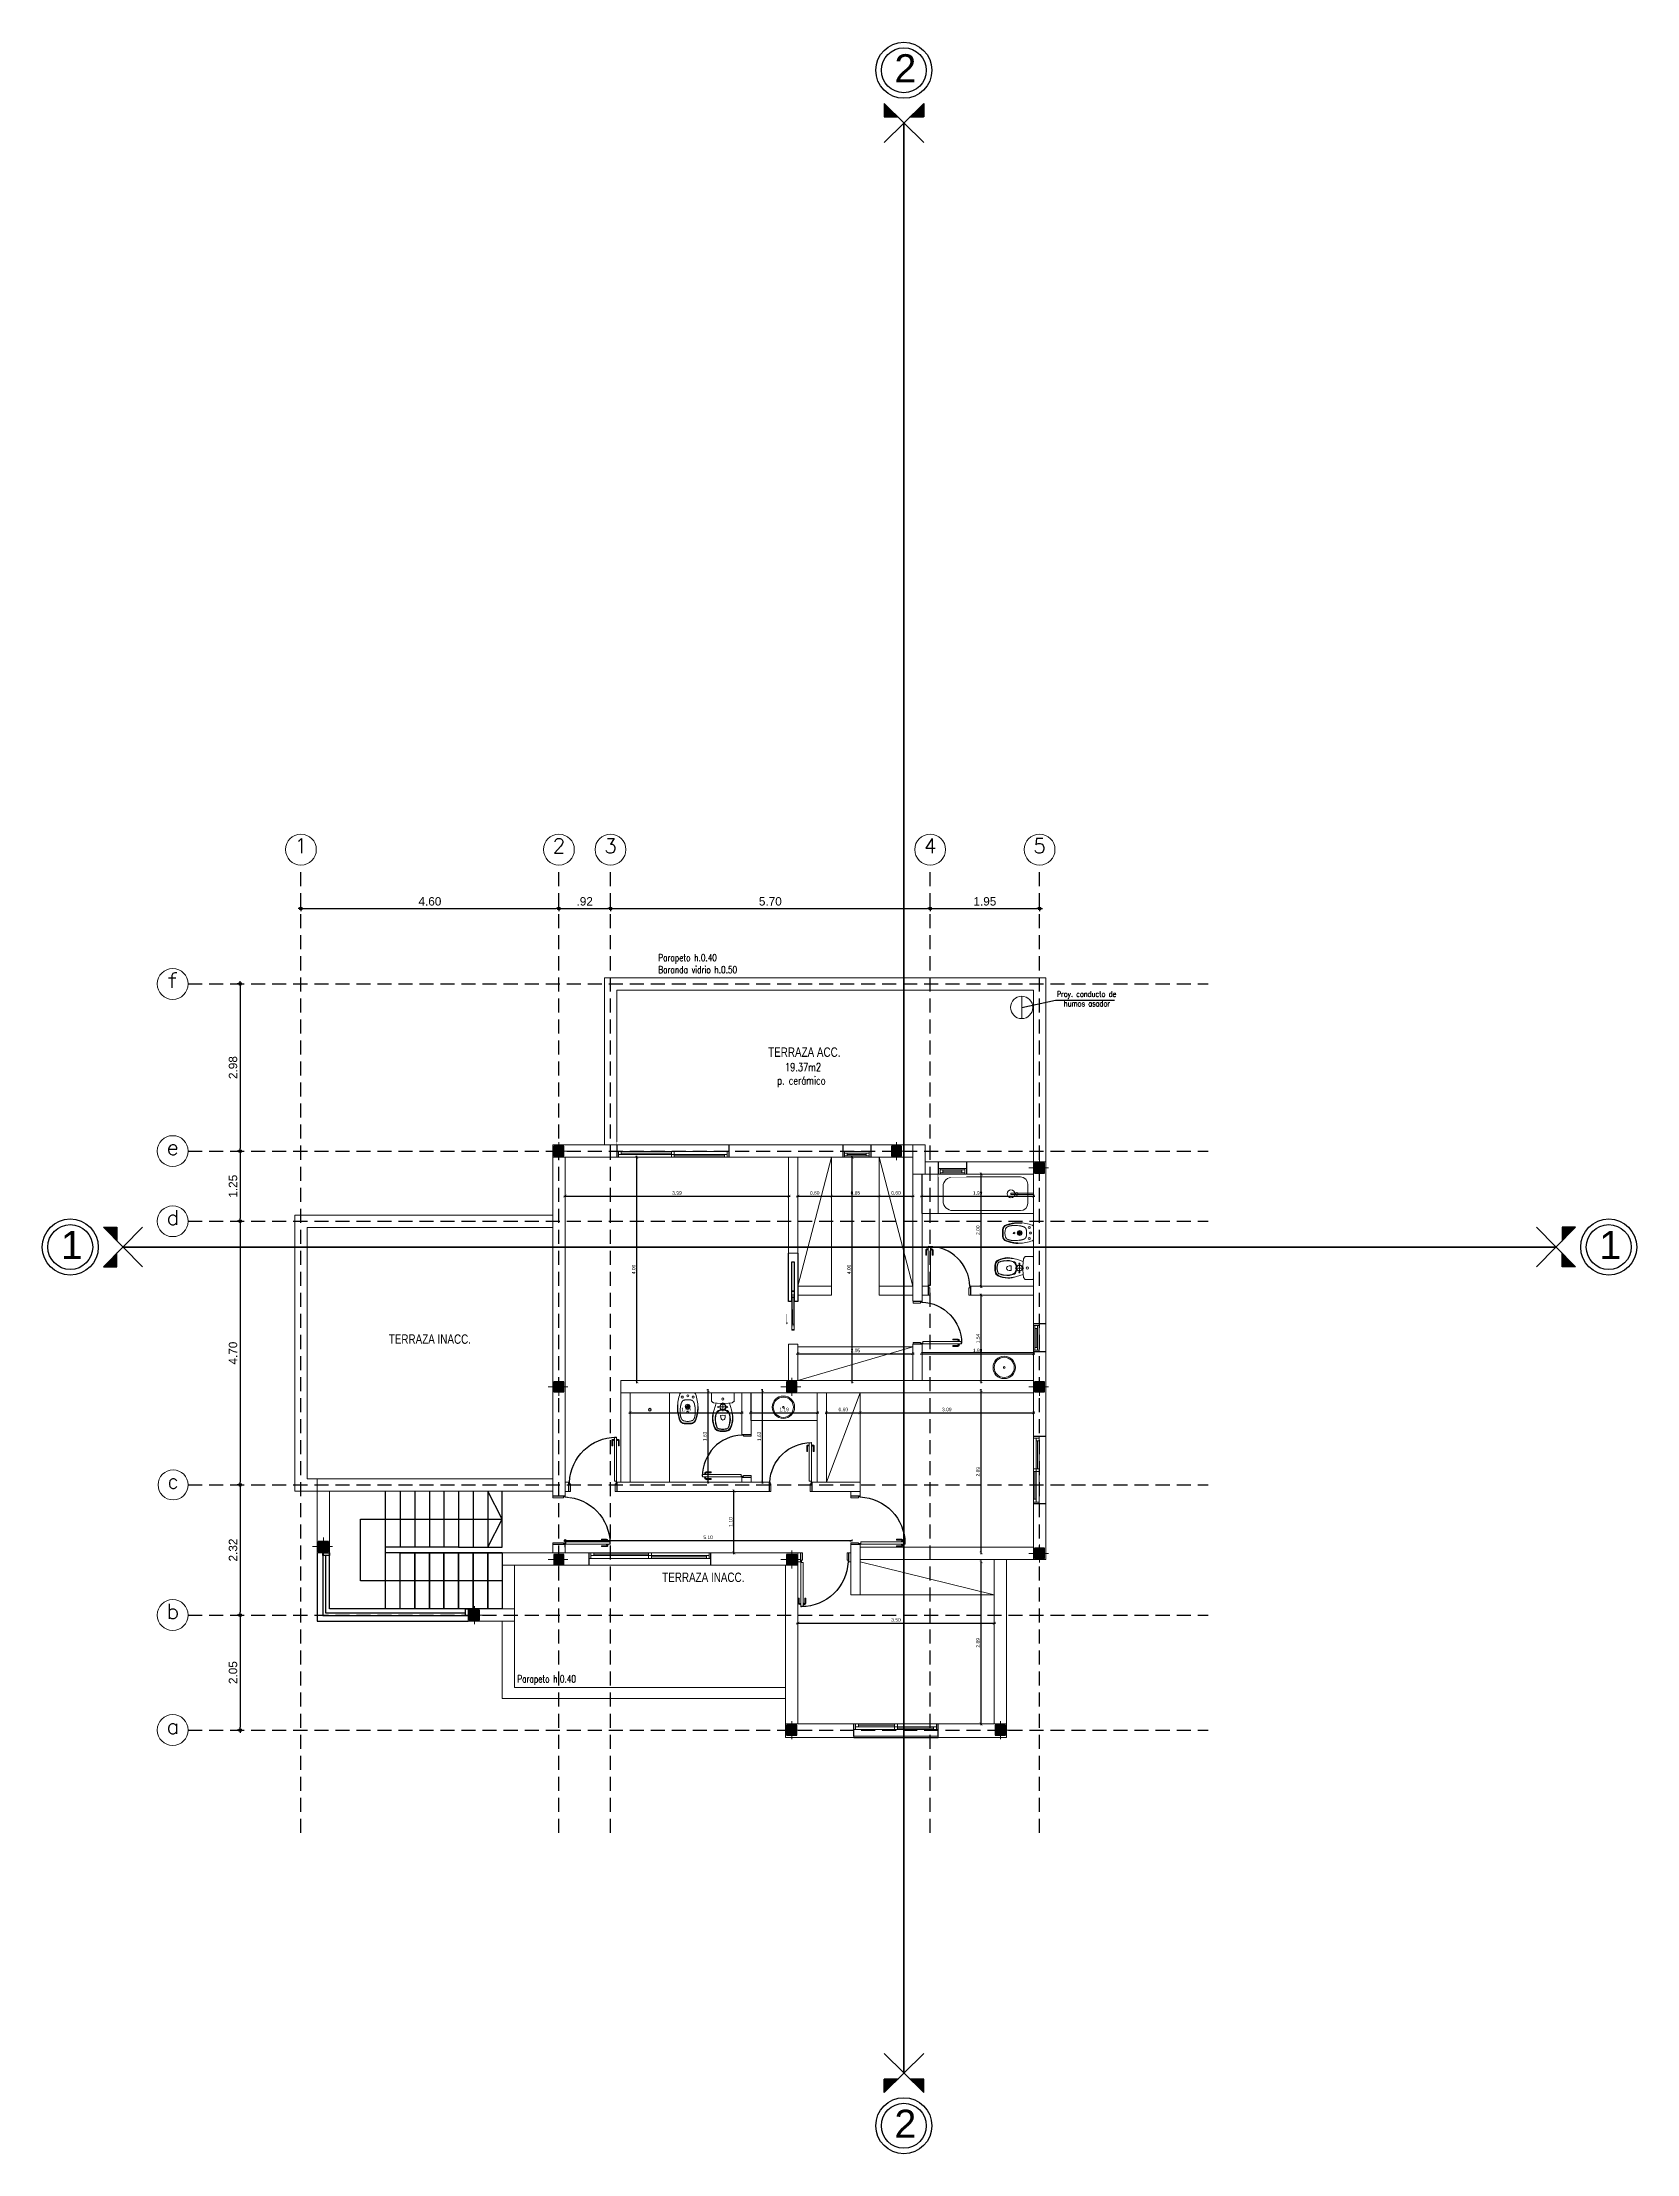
# Model space of a CAD drawing. Header units: millimetres. Extents: x 299 to 493, y -175 to -78.
# Drawn here: x 421.68 to 450.11, y -115.96 to -78.32 of the extents above; entities that cross this region are included whole.
import ezdxf
from ezdxf.enums import TextEntityAlignment as Align

# ---------------------------------------------------------------- set-up
doc = ezdxf.new("R2010")
doc.units = ezdxf.units.MM
for name, pattern in [('$3$HIDDEN', [0.375, 0.25, -0.125]), ('BORDER2', [0.875, 0.25, -0.125, 0.25, -0.125, 0, -0.125]), ('DASHED2', [9.525, 6.35, -3.175])]:
    doc.linetypes.add(name, pattern=pattern)
for name, color, linetype in [('0-Solados', 251, 'Continuous'), ('0-TEXTO', 4, 'Continuous'), ('0-VISTA 2', 2, 'Continuous'), ('005 SOLADOS', 8, 'Continuous'), ('005ABERTURAS240', 240, 'Continuous'), ('02AGUA FRIA170', 170, 'Continuous'), ('04', 4, 'Continuous'), ('B-COTAS', 1, 'Continuous'), ('BARANDAS', 6, 'Continuous'), ('DIM-COTAS', 2, 'Continuous'), ('MUEBLE', 8, 'Continuous'), ('VISTAS-C', 125, 'Continuous')]:
    doc.layers.add(name, color=color, linetype=linetype)
for name, color, linetype, lineweight in [('0.10', 7, 'Continuous', 13), ('005', 240, 'Continuous', 5), ('01MUEBLES251', 251, 'Continuous', 9), ('01MUEBLES251-RefEdit0', 251, 'Continuous', 9), ('02', 2, 'Continuous', 20), ('03', 3, 'Continuous', 30), ('A-GENM', 13, 'Continuous', 18), ('A-WALL', 3, 'Continuous', 9), ('carpinteria', 2, 'Continuous', 20)]:
    doc.layers.add(name, color=color, linetype=linetype, lineweight=lineweight)
doc.styles.add('Arial', font='arial.ttf', dxfattribs={"height": 0.15})
doc.styles.add('CYPETXT_romans', font='romans__.ttf', dxfattribs={"height": 0.2})
doc.styles.add('DESLOC', font='arial.ttf', dxfattribs={"width": 0.75})
doc.styles.add('RomanS', font='romans.shx')
doc.styles.get("Standard").update_dxf_attribs({"font": 'arial.ttf'})
doc.styles.add('SWIS', font='arial.ttf')
doc.dimstyles.new('25', dxfattribs={"dimscale": 0, "dimtxt": 0.0625, "dimasz": 0.05, "dimexe": 0.025, "dimexo": 0.0625, "dimgap": 0.025, "dimtad": 1, "dimzin": 0, "dimdsep": 46, "dimtxsty": 'SWIS', "dimblk": 'ARCHTICK', "dimcen": 0.05, "dimdle": 0.025, "dimclrd": 1, "dimclre": 8, "dimclrt": 1, "dimazin": 0, "dimtfac": 1, "dimtix": 1, "dimtofl": 0, "dimtmove": 1, "dimatfit": 0, "dimfxl": 1, "dimtolj": 1, "dimtzin": 0, "dimlwd": -1, "dimlwe": -1, "dimarcsym": 0})
doc.dimstyles.new('DIM100', dxfattribs={"dimtxt": 0.16, "dimasz": 0.1, "dimexe": 0, "dimexo": 0, "dimgap": 0.12, "dimtad": 1, "dimzin": 4, "dimdsep": 46, "dimtxsty": 'RomanS', "dimblk1": 'DIMBLK', "dimblk2": 'DIMBLK', "dimsah": 1, "dimcen": 0, "dimse1": 1, "dimse2": 1, "dimclrd": 8, "dimclre": 2, "dimclrt": 2, "dimadec": 0, "dimazin": 0, "dimtfac": 1, "dimtix": 1, "dimtmove": 2, "dimatfit": 3, "dimldrblk": 'DIMBLK', "dimfxl": 1, "dimtvp": 1.75, "dimtolj": 1, "dimtzin": 4, "dimarcsym": 0})

msp = doc.modelspace()

# ---------------------------------------------------------------- texts
at = {"layer": '0-TEXTO', "attachment_point": 1, "style": 'DESLOC'}
for s, width, gutter_width, heights, insert, char_height in [('{\\Fromans|c0;\\H0.85x;\\PParapeto h.0.40 \\PBaranda vidrio h.0.50}', 2.94197, 0.96, [0.834], (432.662, -94.367, 0.041), 0.15), ('{\\Fromans|c0;\\H0.85x;\\P\\pi1.02731;Proy. conducto de \\P\\pi1.15116;humos asador}', 2.94197, 0.96, [0.834], (438.741, -95.068, 0.041), 0.12), ('\\pi0.66651;TERRAZA ACC.\\P\\pi0.96809;{\\Fromans|c0;\\H0.85x;19.37m2\\P\\pi0.8279;p. cerámico}', 2.34699, 1.5, [1.363], (433.954, -96.242, 0.041), 0.16793), ('\\pi0.57854;TERRAZA INACC.', 2.34699, 1.5, [1.363], (427.278, -101.357, 0.041), 0.16793), ('\\pi0.57854;TERRAZA INACC.', 2.34699, 1.5, [1.363], (432.153, -105.603, 0.041), 0.16793), ('{\\Fromans|c0;\\H0.85x;\\PParapeto h.0.40 }', 2.94197, 0.96, [0.834], (430.149, -107.221, 0.041), 0.15)]:
    msp.add_mtext_dynamic_manual_height_columns(s, width=width, gutter_width=gutter_width, heights=heights, dxfattribs=dict(at, insert=insert, char_height=char_height))

# ---------------------------------------------------------------- blocks, each defined once
blk = doc.blocks.new('DIMBLK')
for q in [(-1, 0), (0, 1), (1, 0), (0, -1)]:
    blk.add_line((0, 0), q)
blk.add_circle((0, 0), 0.5)
blk = doc.blocks.new('*D439')
at = {"layer": 'Defpoints', "color": 0, "transparency": 16777216}
for p in [(242.228, -138.785), (246.828, -138.785), (246.828, -138.785)]:
    blk.add_point(p, dxfattribs=at)
at = {"layer": 'DIM-COTAS', "color": 8, "transparency": 16777216}
blk.add_line((242.278, -138.785), (246.778, -138.785), dxfattribs=at)
at = {"layer": 'DIM-COTAS', "color": 8, "transparency": 16777216, "xscale": 0.05, "yscale": 0.05, "zscale": 0.05, "rotation": 180}
blk.add_blockref('DIMBLK', (242.228, -138.785), dxfattribs=at)
at = {"layer": 'DIM-COTAS', "color": 8, "transparency": 16777216, "xscale": 0.05, "yscale": 0.05, "zscale": 0.05}
blk.add_blockref('DIMBLK', (246.828, -138.785), dxfattribs=at)
at = {"layer": 'DIM-COTAS', "color": 2, "transparency": 16777216, "insert": (244.528, -138.659), "char_height": 0.15, "attachment_point": 5}
blk.add_mtext('\\A1;4.60', dxfattribs=at)
blk = doc.blocks.new('*D440')
at = {"layer": 'Defpoints', "color": 0, "transparency": 16777216}
for p in [(246.828, -138.785), (247.748, -138.785), (247.748, -138.785)]:
    blk.add_point(p, dxfattribs=at)
at = {"layer": 'DIM-COTAS', "color": 8, "transparency": 16777216}
blk.add_line((246.878, -138.785), (247.698, -138.785), dxfattribs=at)
at = {"layer": 'DIM-COTAS', "color": 8, "transparency": 16777216, "xscale": 0.05, "yscale": 0.05, "zscale": 0.05, "rotation": 180}
blk.add_blockref('DIMBLK', (246.828, -138.785), dxfattribs=at)
at = {"layer": 'DIM-COTAS', "color": 8, "transparency": 16777216, "xscale": 0.05, "yscale": 0.05, "zscale": 0.05}
blk.add_blockref('DIMBLK', (247.748, -138.785), dxfattribs=at)
at = {"layer": 'DIM-COTAS', "color": 2, "transparency": 16777216, "insert": (247.288, -138.659), "char_height": 0.15, "attachment_point": 5}
blk.add_mtext('\\A1;.92', dxfattribs=at)
blk = doc.blocks.new('*D441')
at = {"layer": 'Defpoints', "color": 0, "transparency": 16777216}
for p in [(253.448, -138.785), (255.398, -138.785), (255.398, -138.785)]:
    blk.add_point(p, dxfattribs=at)
at = {"layer": 'DIM-COTAS', "color": 8, "transparency": 16777216}
blk.add_line((253.498, -138.785), (255.348, -138.785), dxfattribs=at)
at = {"layer": 'DIM-COTAS', "color": 8, "transparency": 16777216, "xscale": 0.05, "yscale": 0.05, "zscale": 0.05, "rotation": 180}
blk.add_blockref('DIMBLK', (253.448, -138.785), dxfattribs=at)
at = {"layer": 'DIM-COTAS', "color": 8, "transparency": 16777216, "xscale": 0.05, "yscale": 0.05, "zscale": 0.05}
blk.add_blockref('DIMBLK', (255.398, -138.785), dxfattribs=at)
at = {"layer": 'DIM-COTAS', "color": 2, "transparency": 16777216, "insert": (254.423, -138.659), "char_height": 0.15, "attachment_point": 5}
blk.add_mtext('\\A1;1.95', dxfattribs=at)
blk = doc.blocks.new('*D442')
at = {"layer": 'Defpoints', "color": 0, "transparency": 16777216}
for p in [(247.748, -138.785), (253.448, -138.785), (253.448, -138.785)]:
    blk.add_point(p, dxfattribs=at)
at = {"layer": 'DIM-COTAS', "color": 8, "transparency": 16777216}
blk.add_line((247.798, -138.785), (253.398, -138.785), dxfattribs=at)
at = {"layer": 'DIM-COTAS', "color": 8, "transparency": 16777216, "xscale": 0.05, "yscale": 0.05, "zscale": 0.05, "rotation": 180}
blk.add_blockref('DIMBLK', (247.748, -138.785), dxfattribs=at)
at = {"layer": 'DIM-COTAS', "color": 8, "transparency": 16777216, "xscale": 0.05, "yscale": 0.05, "zscale": 0.05}
blk.add_blockref('DIMBLK', (253.448, -138.785), dxfattribs=at)
at = {"layer": 'DIM-COTAS', "color": 2, "transparency": 16777216, "insert": (250.598, -138.659), "char_height": 0.15, "attachment_point": 5}
blk.add_mtext('\\A1;5.70', dxfattribs=at)
blk = doc.blocks.new('*D443')
at = {"layer": 'Defpoints', "color": 0, "transparency": 16777216}
for p in [(241.144, -143.111), (241.144, -144.361), (241.144, -144.361)]:
    blk.add_point(p, dxfattribs=at)
at = {"layer": 'DIM-COTAS', "color": 8, "transparency": 16777216}
blk.add_line((241.144, -143.161), (241.144, -144.311), dxfattribs=at)
at = {"layer": 'DIM-COTAS', "color": 8, "transparency": 16777216, "xscale": 0.05, "yscale": 0.05, "zscale": 0.05}
for p, rotation in [((241.144, -143.111), 90), ((241.144, -144.361), 270)]:
    blk.add_blockref('DIMBLK', p, dxfattribs=dict(at, rotation=rotation))
at = {"layer": 'DIM-COTAS', "color": 2, "transparency": 16777216, "insert": (241.018, -143.736), "char_height": 0.15, "attachment_point": 5, "rotation": 90}
blk.add_mtext('\\A1;1.25', dxfattribs=at)
blk = doc.blocks.new('*D444')
at = {"layer": 'Defpoints', "color": 0, "transparency": 16777216}
for p in [(241.144, -144.361), (241.144, -149.061), (241.144, -149.061)]:
    blk.add_point(p, dxfattribs=at)
at = {"layer": 'DIM-COTAS', "color": 8, "transparency": 16777216}
blk.add_line((241.144, -144.411), (241.144, -149.011), dxfattribs=at)
at = {"layer": 'DIM-COTAS', "color": 8, "transparency": 16777216, "xscale": 0.05, "yscale": 0.05, "zscale": 0.05}
for p, rotation in [((241.144, -144.361), 90), ((241.144, -149.061), 270)]:
    blk.add_blockref('DIMBLK', p, dxfattribs=dict(at, rotation=rotation))
at = {"layer": 'DIM-COTAS', "color": 2, "transparency": 16777216, "insert": (241.018, -146.711), "char_height": 0.15, "attachment_point": 5, "rotation": 90}
blk.add_mtext('\\A1;4.70', dxfattribs=at)
blk = doc.blocks.new('*D445')
at = {"layer": 'Defpoints', "color": 0, "transparency": 16777216}
for p in [(241.144, -149.061), (241.144, -151.381), (241.144, -151.381)]:
    blk.add_point(p, dxfattribs=at)
at = {"layer": 'DIM-COTAS', "color": 8, "transparency": 16777216}
blk.add_line((241.144, -149.111), (241.144, -151.331), dxfattribs=at)
at = {"layer": 'DIM-COTAS', "color": 8, "transparency": 16777216, "xscale": 0.05, "yscale": 0.05, "zscale": 0.05}
for p, rotation in [((241.144, -149.061), 90), ((241.144, -151.381), 270)]:
    blk.add_blockref('DIMBLK', p, dxfattribs=dict(at, rotation=rotation))
at = {"layer": 'DIM-COTAS', "color": 2, "transparency": 16777216, "insert": (241.018, -150.221), "char_height": 0.15, "attachment_point": 5, "rotation": 90}
blk.add_mtext('\\A1;2.32', dxfattribs=at)
blk = doc.blocks.new('*D446')
at = {"layer": 'Defpoints', "color": 0, "transparency": 16777216}
for p in [(241.144, -151.381), (241.144, -153.431), (241.144, -153.431)]:
    blk.add_point(p, dxfattribs=at)
at = {"layer": 'DIM-COTAS', "color": 8, "transparency": 16777216}
blk.add_line((241.144, -151.431), (241.144, -153.381), dxfattribs=at)
at = {"layer": 'DIM-COTAS', "color": 8, "transparency": 16777216, "xscale": 0.05, "yscale": 0.05, "zscale": 0.05}
for p, rotation in [((241.144, -151.381), 90), ((241.144, -153.431), 270)]:
    blk.add_blockref('DIMBLK', p, dxfattribs=dict(at, rotation=rotation))
at = {"layer": 'DIM-COTAS', "color": 2, "transparency": 16777216, "insert": (241.018, -152.406), "char_height": 0.15, "attachment_point": 5, "rotation": 90}
blk.add_mtext('\\A1;2.05', dxfattribs=at)
blk = doc.blocks.new('*D438')
at = {"layer": 'Defpoints', "color": 0, "transparency": 16777216}
for p in [(241.144, -140.131), (241.144, -143.111), (241.144, -143.111)]:
    blk.add_point(p, dxfattribs=at)
at = {"layer": 'DIM-COTAS', "color": 8, "transparency": 16777216}
blk.add_line((241.144, -140.181), (241.144, -143.061), dxfattribs=at)
at = {"layer": 'DIM-COTAS', "color": 8, "transparency": 16777216, "xscale": 0.05, "yscale": 0.05, "zscale": 0.05}
for p, rotation in [((241.144, -140.131), 90), ((241.144, -143.111), 270)]:
    blk.add_blockref('DIMBLK', p, dxfattribs=dict(at, rotation=rotation))
at = {"layer": 'DIM-COTAS', "color": 2, "transparency": 16777216, "insert": (241.018, -141.621), "char_height": 0.15, "attachment_point": 5, "rotation": 90}
blk.add_mtext('\\A1;2.98', dxfattribs=at)
blk = doc.blocks.new('_ArchTick')
at = {"color": 0, "linetype": 'ByBlock', "const_width": 0.15}
blk.add_lwpolyline([(-0.5, -0.5), (0.5, 0.5)], dxfattribs=at)
blk = doc.blocks.new('*D476')
at = {"layer": '04', "color": 8, "transparency": 16777216}
for p, q in [((432.257, -98.2), (432.255, -98.2)), ((432.257, -102.2), (432.255, -102.2))]:
    blk.add_line(p, q, dxfattribs=at)
at = {"layer": '04', "color": 1, "transparency": 16777216}
blk.add_line((432.28, -102.225), (432.28, -98.175), dxfattribs=at)
at = {"layer": 'Defpoints', "color": 0, "transparency": 16777216}
for p in [(432.28, -98.2), (432.32, -98.2), (432.32, -102.2)]:
    blk.add_point(p, dxfattribs=at)
at = {"layer": '04', "color": 1, "transparency": 16777216, "xscale": 0.05, "yscale": 0.05, "zscale": 0.05}
for p, rotation in [((432.28, -98.2), 90), ((432.28, -102.2), 270)]:
    blk.add_blockref('_ArchTick', p, dxfattribs=dict(at, rotation=rotation))
at = {"layer": '04', "color": 1, "transparency": 16777216, "insert": (432.223, -100.2), "char_height": 0.0625, "attachment_point": 5, "rotation": 90, "style": 'SWIS'}
blk.add_mtext('\\A1;4.00', dxfattribs=at)
blk = doc.blocks.new('*D477')
at = {"layer": '04', "color": 1, "transparency": 16777216}
blk.add_line((430.976, -98.893), (435.016, -98.893), dxfattribs=at)
at = {"layer": '04', "color": 8, "transparency": 16777216}
for p, q in [((431.001, -98.87), (431.001, -98.868)), ((434.991, -98.87), (434.991, -98.868))]:
    blk.add_line(p, q, dxfattribs=at)
at = {"layer": 'Defpoints', "color": 0, "transparency": 16777216}
for p in [(431.001, -98.932), (434.991, -98.893), (434.991, -98.932)]:
    blk.add_point(p, dxfattribs=at)
at = {"layer": '04', "color": 1, "transparency": 16777216, "xscale": 0.05, "yscale": 0.05, "zscale": 0.05, "rotation": 180}
blk.add_blockref('_ArchTick', (431.001, -98.893), dxfattribs=at)
at = {"layer": '04', "color": 1, "transparency": 16777216, "xscale": 0.05, "yscale": 0.05, "zscale": 0.05}
blk.add_blockref('_ArchTick', (434.991, -98.893), dxfattribs=at)
at = {"layer": '04', "color": 1, "transparency": 16777216, "insert": (432.996, -98.836), "char_height": 0.0625, "attachment_point": 5, "style": 'SWIS'}
blk.add_mtext('\\A1;3.99', dxfattribs=at)
blk = doc.blocks.new('*D478')
at = {"layer": '04', "color": 8, "transparency": 16777216}
for p, q in [((438.396, -98.5), (438.394, -98.5)), ((438.396, -100.5), (438.394, -100.5))]:
    blk.add_line(p, q, dxfattribs=at)
at = {"layer": '04', "color": 1, "transparency": 16777216}
blk.add_line((438.419, -100.525), (438.419, -98.475), dxfattribs=at)
at = {"layer": 'Defpoints', "color": 0, "transparency": 16777216}
for p in [(438.419, -98.5), (438.459, -98.5), (438.459, -100.5)]:
    blk.add_point(p, dxfattribs=at)
at = {"layer": '04', "color": 1, "transparency": 16777216, "xscale": 0.05, "yscale": 0.05, "zscale": 0.05}
for p, rotation in [((438.419, -98.5), 90), ((438.419, -100.5), 270)]:
    blk.add_blockref('_ArchTick', p, dxfattribs=dict(at, rotation=rotation))
at = {"layer": '04', "color": 1, "transparency": 16777216, "insert": (438.362, -99.5), "char_height": 0.0625, "attachment_point": 5, "rotation": 90, "style": 'SWIS'}
blk.add_mtext('\\A1;2.00', dxfattribs=at)
blk = doc.blocks.new('*D479')
at = {"layer": '04', "color": 1, "transparency": 16777216}
blk.add_line((437.336, -98.893), (439.376, -98.893), dxfattribs=at)
at = {"layer": '04', "color": 8, "transparency": 16777216}
for p, q in [((437.361, -98.87), (437.361, -98.868)), ((439.351, -98.87), (439.351, -98.868))]:
    blk.add_line(p, q, dxfattribs=at)
at = {"layer": 'Defpoints', "color": 0, "transparency": 16777216}
for p in [(437.361, -98.932), (439.351, -98.893), (439.351, -98.932)]:
    blk.add_point(p, dxfattribs=at)
at = {"layer": '04', "color": 1, "transparency": 16777216, "xscale": 0.05, "yscale": 0.05, "zscale": 0.05, "rotation": 180}
blk.add_blockref('_ArchTick', (437.361, -98.893), dxfattribs=at)
at = {"layer": '04', "color": 1, "transparency": 16777216, "xscale": 0.05, "yscale": 0.05, "zscale": 0.05}
blk.add_blockref('_ArchTick', (439.351, -98.893), dxfattribs=at)
at = {"layer": '04', "color": 1, "transparency": 16777216, "insert": (438.356, -98.836), "char_height": 0.0625, "attachment_point": 5, "style": 'SWIS'}
blk.add_mtext('\\A1;1.99', dxfattribs=at)
blk = doc.blocks.new('*D480')
at = {"layer": '04', "color": 8, "transparency": 16777216}
for p, q in [((438.396, -100.66), (438.394, -100.66)), ((438.396, -102.2), (438.394, -102.2))]:
    blk.add_line(p, q, dxfattribs=at)
at = {"layer": '04', "color": 1, "transparency": 16777216}
blk.add_line((438.419, -102.225), (438.419, -100.635), dxfattribs=at)
at = {"layer": 'Defpoints', "color": 0, "transparency": 16777216}
for p in [(438.419, -100.66), (438.459, -100.66), (438.459, -102.2)]:
    blk.add_point(p, dxfattribs=at)
at = {"layer": '04', "color": 1, "transparency": 16777216, "xscale": 0.05, "yscale": 0.05, "zscale": 0.05}
for p, rotation in [((438.419, -100.66), 90), ((438.419, -102.2), 270)]:
    blk.add_blockref('_ArchTick', p, dxfattribs=dict(at, rotation=rotation))
at = {"layer": '04', "color": 1, "transparency": 16777216, "insert": (438.362, -101.43), "char_height": 0.0625, "attachment_point": 5, "rotation": 90, "style": 'SWIS'}
blk.add_mtext('\\A1;1.54', dxfattribs=at)
blk = doc.blocks.new('*D481')
at = {"layer": '04', "color": 1, "transparency": 16777216}
blk.add_line((437.336, -101.701), (439.376, -101.701), dxfattribs=at)
at = {"layer": '04', "color": 8, "transparency": 16777216}
for p, q in [((437.361, -101.678), (437.361, -101.676)), ((439.351, -101.678), (439.351, -101.676))]:
    blk.add_line(p, q, dxfattribs=at)
at = {"layer": 'Defpoints', "color": 0, "transparency": 16777216}
for p in [(437.361, -101.741), (439.351, -101.701), (439.351, -101.741)]:
    blk.add_point(p, dxfattribs=at)
at = {"layer": '04', "color": 1, "transparency": 16777216, "xscale": 0.05, "yscale": 0.05, "zscale": 0.05, "rotation": 180}
blk.add_blockref('_ArchTick', (437.361, -101.701), dxfattribs=at)
at = {"layer": '04', "color": 1, "transparency": 16777216, "xscale": 0.05, "yscale": 0.05, "zscale": 0.05}
blk.add_blockref('_ArchTick', (439.351, -101.701), dxfattribs=at)
at = {"layer": '04', "color": 1, "transparency": 16777216, "insert": (438.356, -101.644), "char_height": 0.0625, "attachment_point": 5, "style": 'SWIS'}
blk.add_mtext('\\A1;1.99', dxfattribs=at)
blk = doc.blocks.new('*D482')
at = {"layer": '04', "color": 1, "transparency": 16777216}
blk.add_line((435.126, -101.701), (437.226, -101.701), dxfattribs=at)
at = {"layer": '04', "color": 8, "transparency": 16777216}
for p, q in [((435.151, -101.678), (435.151, -101.676)), ((437.201, -101.678), (437.201, -101.676))]:
    blk.add_line(p, q, dxfattribs=at)
at = {"layer": 'Defpoints', "color": 0, "transparency": 16777216}
for p in [(435.151, -101.741), (437.201, -101.701), (437.201, -101.741)]:
    blk.add_point(p, dxfattribs=at)
at = {"layer": '04', "color": 1, "transparency": 16777216, "xscale": 0.05, "yscale": 0.05, "zscale": 0.05, "rotation": 180}
blk.add_blockref('_ArchTick', (435.151, -101.701), dxfattribs=at)
at = {"layer": '04', "color": 1, "transparency": 16777216, "xscale": 0.05, "yscale": 0.05, "zscale": 0.05}
blk.add_blockref('_ArchTick', (437.201, -101.701), dxfattribs=at)
at = {"layer": '04', "color": 1, "transparency": 16777216, "insert": (436.176, -101.644), "char_height": 0.0625, "attachment_point": 5, "style": 'SWIS'}
blk.add_mtext('\\A1;2.05', dxfattribs=at)
blk = doc.blocks.new('*D483')
at = {"layer": '04', "color": 8, "transparency": 16777216}
for p, q in [((436.096, -98.2), (436.094, -98.2)), ((436.096, -102.2), (436.094, -102.2))]:
    blk.add_line(p, q, dxfattribs=at)
at = {"layer": '04', "color": 1, "transparency": 16777216}
blk.add_line((436.119, -102.225), (436.119, -98.175), dxfattribs=at)
at = {"layer": 'Defpoints', "color": 0, "transparency": 16777216}
for p in [(436.119, -98.2), (436.158, -98.2), (436.158, -102.2)]:
    blk.add_point(p, dxfattribs=at)
at = {"layer": '04', "color": 1, "transparency": 16777216, "xscale": 0.05, "yscale": 0.05, "zscale": 0.05}
for p, rotation in [((436.119, -98.2), 90), ((436.119, -102.2), 270)]:
    blk.add_blockref('_ArchTick', p, dxfattribs=dict(at, rotation=rotation))
at = {"layer": '04', "color": 1, "transparency": 16777216, "insert": (436.062, -100.2), "char_height": 0.0625, "attachment_point": 5, "rotation": 90, "style": 'SWIS'}
blk.add_mtext('\\A1;4.00', dxfattribs=at)
blk = doc.blocks.new('*D484')
at = {"layer": '04', "color": 1, "transparency": 16777216}
blk.add_line((435.726, -98.893), (436.626, -98.893), dxfattribs=at)
at = {"layer": '04', "color": 8, "transparency": 16777216}
for p, q in [((435.751, -98.87), (435.751, -98.868)), ((436.601, -98.87), (436.601, -98.868))]:
    blk.add_line(p, q, dxfattribs=at)
at = {"layer": 'Defpoints', "color": 0, "transparency": 16777216}
for p in [(435.751, -98.932), (436.601, -98.893), (436.601, -98.932)]:
    blk.add_point(p, dxfattribs=at)
at = {"layer": '04', "color": 1, "transparency": 16777216, "xscale": 0.05, "yscale": 0.05, "zscale": 0.05, "rotation": 180}
blk.add_blockref('_ArchTick', (435.751, -98.893), dxfattribs=at)
at = {"layer": '04', "color": 1, "transparency": 16777216, "xscale": 0.05, "yscale": 0.05, "zscale": 0.05}
blk.add_blockref('_ArchTick', (436.601, -98.893), dxfattribs=at)
at = {"layer": '04', "color": 1, "transparency": 16777216, "insert": (436.176, -98.836), "char_height": 0.0625, "attachment_point": 5, "style": 'SWIS'}
blk.add_mtext('\\A1;0.85', dxfattribs=at)
blk = doc.blocks.new('*D485')
at = {"layer": '04', "color": 1, "transparency": 16777216}
blk.add_line((435.126, -98.893), (435.776, -98.893), dxfattribs=at)
at = {"layer": '04', "color": 8, "transparency": 16777216}
for p, q in [((435.151, -98.87), (435.151, -98.868)), ((435.751, -98.87), (435.751, -98.868))]:
    blk.add_line(p, q, dxfattribs=at)
at = {"layer": 'Defpoints', "color": 0, "transparency": 16777216}
for p in [(435.151, -98.932), (435.751, -98.893), (435.751, -98.932)]:
    blk.add_point(p, dxfattribs=at)
at = {"layer": '04', "color": 1, "transparency": 16777216, "xscale": 0.05, "yscale": 0.05, "zscale": 0.05, "rotation": 180}
blk.add_blockref('_ArchTick', (435.151, -98.893), dxfattribs=at)
at = {"layer": '04', "color": 1, "transparency": 16777216, "xscale": 0.05, "yscale": 0.05, "zscale": 0.05}
blk.add_blockref('_ArchTick', (435.751, -98.893), dxfattribs=at)
at = {"layer": '04', "color": 1, "transparency": 16777216, "insert": (435.451, -98.836), "char_height": 0.0625, "attachment_point": 5, "style": 'SWIS'}
blk.add_mtext('\\A1;0.60', dxfattribs=at)
blk = doc.blocks.new('*D486')
at = {"layer": '04', "color": 1, "transparency": 16777216}
blk.add_line((436.576, -98.893), (437.226, -98.893), dxfattribs=at)
at = {"layer": '04', "color": 8, "transparency": 16777216}
for p, q in [((436.601, -98.87), (436.601, -98.868)), ((437.201, -98.87), (437.201, -98.868))]:
    blk.add_line(p, q, dxfattribs=at)
at = {"layer": 'Defpoints', "color": 0, "transparency": 16777216}
for p in [(436.601, -98.932), (437.201, -98.893), (437.201, -98.932)]:
    blk.add_point(p, dxfattribs=at)
at = {"layer": '04', "color": 1, "transparency": 16777216, "xscale": 0.05, "yscale": 0.05, "zscale": 0.05, "rotation": 180}
blk.add_blockref('_ArchTick', (436.601, -98.893), dxfattribs=at)
at = {"layer": '04', "color": 1, "transparency": 16777216, "xscale": 0.05, "yscale": 0.05, "zscale": 0.05}
blk.add_blockref('_ArchTick', (437.201, -98.893), dxfattribs=at)
at = {"layer": '04', "color": 1, "transparency": 16777216, "insert": (436.901, -98.836), "char_height": 0.0625, "attachment_point": 5, "style": 'SWIS'}
blk.add_mtext('\\A1;0.60', dxfattribs=at)
blk = doc.blocks.new('*D487')
at = {"layer": '04', "color": 8, "transparency": 16777216}
for p, q in [((438.396, -102.36), (438.394, -102.36)), ((438.396, -105.25), (438.394, -105.25))]:
    blk.add_line(p, q, dxfattribs=at)
at = {"layer": '04', "color": 1, "transparency": 16777216}
blk.add_line((438.419, -105.275), (438.419, -102.335), dxfattribs=at)
at = {"layer": 'Defpoints', "color": 0, "transparency": 16777216}
for p in [(438.419, -102.36), (438.459, -102.36), (438.459, -105.25)]:
    blk.add_point(p, dxfattribs=at)
at = {"layer": '04', "color": 1, "transparency": 16777216, "xscale": 0.05, "yscale": 0.05, "zscale": 0.05}
for p, rotation in [((438.419, -102.36), 90), ((438.419, -105.25), 270)]:
    blk.add_blockref('_ArchTick', p, dxfattribs=dict(at, rotation=rotation))
at = {"layer": '04', "color": 1, "transparency": 16777216, "insert": (438.362, -103.805), "char_height": 0.0625, "attachment_point": 5, "rotation": 90, "style": 'SWIS'}
blk.add_mtext('\\A1;2.89', dxfattribs=at)
blk = doc.blocks.new('*D488')
at = {"layer": '04', "color": 1, "transparency": 16777216}
blk.add_line((436.236, -102.753), (439.376, -102.753), dxfattribs=at)
at = {"layer": '04', "color": 8, "transparency": 16777216}
for p, q in [((436.261, -102.73), (436.261, -102.728)), ((439.351, -102.73), (439.351, -102.728))]:
    blk.add_line(p, q, dxfattribs=at)
at = {"layer": 'Defpoints', "color": 0, "transparency": 16777216}
for p in [(439.351, -102.753), (436.261, -102.792), (439.351, -102.792)]:
    blk.add_point(p, dxfattribs=at)
at = {"layer": '04', "color": 1, "transparency": 16777216, "xscale": 0.05, "yscale": 0.05, "zscale": 0.05, "rotation": 180}
blk.add_blockref('_ArchTick', (436.261, -102.753), dxfattribs=at)
at = {"layer": '04', "color": 1, "transparency": 16777216, "xscale": 0.05, "yscale": 0.05, "zscale": 0.05}
blk.add_blockref('_ArchTick', (439.351, -102.753), dxfattribs=at)
at = {"layer": '04', "color": 1, "transparency": 16777216, "insert": (437.806, -102.696), "char_height": 0.0625, "attachment_point": 5, "style": 'SWIS'}
blk.add_mtext('\\A1;3.09', dxfattribs=at)
blk = doc.blocks.new('*D489')
at = {"layer": '04', "color": 1, "transparency": 16777216}
blk.add_line((435.636, -102.753), (436.286, -102.753), dxfattribs=at)
at = {"layer": '04', "color": 8, "transparency": 16777216}
for p, q in [((435.661, -102.73), (435.661, -102.728)), ((436.261, -102.73), (436.261, -102.728))]:
    blk.add_line(p, q, dxfattribs=at)
at = {"layer": 'Defpoints', "color": 0, "transparency": 16777216}
for p in [(436.261, -102.753), (435.661, -102.792), (436.261, -102.792)]:
    blk.add_point(p, dxfattribs=at)
at = {"layer": '04', "color": 1, "transparency": 16777216, "xscale": 0.05, "yscale": 0.05, "zscale": 0.05, "rotation": 180}
blk.add_blockref('_ArchTick', (435.661, -102.753), dxfattribs=at)
at = {"layer": '04', "color": 1, "transparency": 16777216, "xscale": 0.05, "yscale": 0.05, "zscale": 0.05}
blk.add_blockref('_ArchTick', (436.261, -102.753), dxfattribs=at)
at = {"layer": '04', "color": 1, "transparency": 16777216, "insert": (435.961, -102.696), "char_height": 0.0625, "attachment_point": 5, "style": 'SWIS'}
blk.add_mtext('\\A1;0.60', dxfattribs=at)
blk = doc.blocks.new('*D490')
at = {"layer": '04', "color": 1, "transparency": 16777216}
blk.add_line((438.419, -108.325), (438.419, -105.385), dxfattribs=at)
at = {"layer": '04', "color": 8, "transparency": 16777216}
for p, q in [((438.396, -105.41), (438.394, -105.41)), ((438.396, -108.3), (438.394, -108.3))]:
    blk.add_line(p, q, dxfattribs=at)
at = {"layer": 'Defpoints', "color": 0, "transparency": 16777216}
for p in [(438.419, -105.41), (438.459, -105.41), (438.459, -108.3)]:
    blk.add_point(p, dxfattribs=at)
at = {"layer": '04', "color": 1, "transparency": 16777216, "xscale": 0.05, "yscale": 0.05, "zscale": 0.05}
for p, rotation in [((438.419, -105.41), 90), ((438.419, -108.3), 270)]:
    blk.add_blockref('_ArchTick', p, dxfattribs=dict(at, rotation=rotation))
at = {"layer": '04', "color": 1, "transparency": 16777216, "insert": (438.362, -106.855), "char_height": 0.0625, "attachment_point": 5, "rotation": 90, "style": 'SWIS'}
blk.add_mtext('\\A1;2.89', dxfattribs=at)
blk = doc.blocks.new('*D491')
at = {"layer": '04', "color": 1, "transparency": 16777216}
blk.add_line((435.126, -106.505), (438.676, -106.505), dxfattribs=at)
at = {"layer": '04', "color": 8, "transparency": 16777216}
for p, q in [((435.151, -106.482), (435.151, -106.48)), ((438.651, -106.482), (438.651, -106.48))]:
    blk.add_line(p, q, dxfattribs=at)
at = {"layer": 'Defpoints', "color": 0, "transparency": 16777216}
for p in [(438.651, -106.505), (435.151, -106.545), (438.651, -106.545)]:
    blk.add_point(p, dxfattribs=at)
at = {"layer": '04', "color": 1, "transparency": 16777216, "xscale": 0.05, "yscale": 0.05, "zscale": 0.05, "rotation": 180}
blk.add_blockref('_ArchTick', (435.151, -106.505), dxfattribs=at)
at = {"layer": '04', "color": 1, "transparency": 16777216, "xscale": 0.05, "yscale": 0.05, "zscale": 0.05}
blk.add_blockref('_ArchTick', (438.651, -106.505), dxfattribs=at)
at = {"layer": '04', "color": 1, "transparency": 16777216, "insert": (436.901, -106.448), "char_height": 0.0625, "attachment_point": 5, "style": 'SWIS'}
blk.add_mtext('\\A1;3.50', dxfattribs=at)
blk = doc.blocks.new('*D492')
at = {"layer": '04', "color": 8, "transparency": 16777216}
for p, q in [((433.987, -104.15), (433.985, -104.15)), ((433.987, -105.25), (433.985, -105.25))]:
    blk.add_line(p, q, dxfattribs=at)
at = {"layer": '04', "color": 1, "transparency": 16777216}
blk.add_line((434.01, -105.275), (434.01, -104.125), dxfattribs=at)
at = {"layer": 'Defpoints', "color": 0, "transparency": 16777216}
for p in [(434.01, -104.15), (434.05, -104.15), (434.05, -105.25)]:
    blk.add_point(p, dxfattribs=at)
at = {"layer": '04', "color": 1, "transparency": 16777216, "xscale": 0.05, "yscale": 0.05, "zscale": 0.05}
for p, rotation in [((434.01, -104.15), 90), ((434.01, -105.25), 270)]:
    blk.add_blockref('_ArchTick', p, dxfattribs=dict(at, rotation=rotation))
at = {"layer": '04', "color": 1, "transparency": 16777216, "insert": (433.953, -104.7), "char_height": 0.0625, "attachment_point": 5, "rotation": 90, "style": 'SWIS'}
blk.add_mtext('\\A1;1.10', dxfattribs=at)
blk = doc.blocks.new('*D495')
at = {"layer": '04', "color": 8, "transparency": 16777216}
for p, q in [((433.527, -102.36), (433.525, -102.36)), ((433.527, -103.99), (433.525, -103.99))]:
    blk.add_line(p, q, dxfattribs=at)
at = {"layer": '04', "color": 1, "transparency": 16777216}
blk.add_line((433.55, -104.015), (433.55, -102.335), dxfattribs=at)
at = {"layer": 'Defpoints', "color": 0, "transparency": 16777216}
for p in [(433.55, -102.36), (433.59, -102.36), (433.59, -103.99)]:
    blk.add_point(p, dxfattribs=at)
at = {"layer": '04', "color": 1, "transparency": 16777216, "xscale": 0.05, "yscale": 0.05, "zscale": 0.05}
for p, rotation in [((433.55, -102.36), 90), ((433.55, -103.99), 270)]:
    blk.add_blockref('_ArchTick', p, dxfattribs=dict(at, rotation=rotation))
at = {"layer": '04', "color": 1, "transparency": 16777216, "insert": (433.493, -103.175), "char_height": 0.0625, "attachment_point": 5, "rotation": 90, "style": 'SWIS'}
blk.add_mtext('\\A1;1.63', dxfattribs=at)
blk = doc.blocks.new('*D496')
at = {"layer": '04', "color": 1, "transparency": 16777216}
blk.add_line((432.136, -102.753), (434.176, -102.753), dxfattribs=at)
at = {"layer": '04', "color": 8, "transparency": 16777216}
for p, q in [((432.161, -102.73), (432.161, -102.728)), ((434.151, -102.73), (434.151, -102.728))]:
    blk.add_line(p, q, dxfattribs=at)
at = {"layer": 'Defpoints', "color": 0, "transparency": 16777216}
for p in [(434.151, -102.753), (432.161, -102.792), (434.151, -102.792)]:
    blk.add_point(p, dxfattribs=at)
at = {"layer": '04', "color": 1, "transparency": 16777216, "xscale": 0.05, "yscale": 0.05, "zscale": 0.05, "rotation": 180}
blk.add_blockref('_ArchTick', (432.161, -102.753), dxfattribs=at)
at = {"layer": '04', "color": 1, "transparency": 16777216, "xscale": 0.05, "yscale": 0.05, "zscale": 0.05}
blk.add_blockref('_ArchTick', (434.151, -102.753), dxfattribs=at)
at = {"layer": '04', "color": 1, "transparency": 16777216, "insert": (433.156, -102.696), "char_height": 0.0625, "attachment_point": 5, "style": 'SWIS'}
blk.add_mtext('\\A1;1.99', dxfattribs=at)
blk = doc.blocks.new('*D497')
at = {"layer": '04', "color": 1, "transparency": 16777216}
blk.add_line((434.286, -102.753), (435.526, -102.753), dxfattribs=at)
at = {"layer": '04', "color": 8, "transparency": 16777216}
for p, q in [((434.311, -102.73), (434.311, -102.728)), ((435.501, -102.73), (435.501, -102.728))]:
    blk.add_line(p, q, dxfattribs=at)
at = {"layer": 'Defpoints', "color": 0, "transparency": 16777216}
for p in [(435.501, -102.753), (434.311, -102.792), (435.501, -102.792)]:
    blk.add_point(p, dxfattribs=at)
at = {"layer": '04', "color": 1, "transparency": 16777216, "xscale": 0.05, "yscale": 0.05, "zscale": 0.05, "rotation": 180}
blk.add_blockref('_ArchTick', (434.311, -102.753), dxfattribs=at)
at = {"layer": '04', "color": 1, "transparency": 16777216, "xscale": 0.05, "yscale": 0.05, "zscale": 0.05}
blk.add_blockref('_ArchTick', (435.501, -102.753), dxfattribs=at)
at = {"layer": '04', "color": 1, "transparency": 16777216, "insert": (434.906, -102.696), "char_height": 0.0625, "attachment_point": 5, "style": 'SWIS'}
blk.add_mtext('\\A1;1.19', dxfattribs=at)
blk = doc.blocks.new('*D498')
at = {"layer": '04', "color": 8, "transparency": 16777216}
for p, q in [((434.496, -102.36), (434.494, -102.36)), ((434.496, -103.99), (434.494, -103.99))]:
    blk.add_line(p, q, dxfattribs=at)
at = {"layer": '04', "color": 1, "transparency": 16777216}
blk.add_line((434.519, -104.015), (434.519, -102.335), dxfattribs=at)
at = {"layer": 'Defpoints', "color": 0, "transparency": 16777216}
for p in [(434.519, -102.36), (434.559, -102.36), (434.559, -103.99)]:
    blk.add_point(p, dxfattribs=at)
at = {"layer": '04', "color": 1, "transparency": 16777216, "xscale": 0.05, "yscale": 0.05, "zscale": 0.05}
for p, rotation in [((434.519, -102.36), 90), ((434.519, -103.99), 270)]:
    blk.add_blockref('_ArchTick', p, dxfattribs=dict(at, rotation=rotation))
at = {"layer": '04', "color": 1, "transparency": 16777216, "insert": (434.462, -103.175), "char_height": 0.0625, "attachment_point": 5, "rotation": 90, "style": 'SWIS'}
blk.add_mtext('\\A1;1.63', dxfattribs=at)
blk = doc.blocks.new('*D499')
at = {"layer": '04', "color": 8, "transparency": 16777216}
for p, q in [((431.001, -105.149), (431.001, -105.007)), ((436.101, -105.009), (436.101, -105.007))]:
    blk.add_line(p, q, dxfattribs=at)
at = {"layer": '04', "color": 1, "transparency": 16777216}
blk.add_line((430.976, -105.032), (436.126, -105.032), dxfattribs=at)
at = {"layer": 'Defpoints', "color": 0, "transparency": 16777216}
for p in [(431.001, -105.212), (436.101, -105.032), (436.101, -105.071)]:
    blk.add_point(p, dxfattribs=at)
at = {"layer": '04', "color": 1, "transparency": 16777216, "xscale": 0.05, "yscale": 0.05, "zscale": 0.05, "rotation": 180}
blk.add_blockref('_ArchTick', (431.001, -105.032), dxfattribs=at)
at = {"layer": '04', "color": 1, "transparency": 16777216, "xscale": 0.05, "yscale": 0.05, "zscale": 0.05}
blk.add_blockref('_ArchTick', (436.101, -105.032), dxfattribs=at)
at = {"layer": '04', "color": 1, "transparency": 16777216, "insert": (433.551, -104.975), "char_height": 0.0625, "attachment_point": 5, "style": 'SWIS'}
blk.add_mtext('\\A1;5.10', dxfattribs=at)
blk = doc.blocks.new('ejes de replanteo')
at = {"layer": '02AGUA FRIA170'}
h = blk.add_hatch(color=256, dxfattribs=at)
h.dxf.hatch_style = 1
h.paths.add_polyline_path([(20.168, 38.9), (20.168, 38.65), (20.418, 38.65)])
h = blk.add_hatch(color=256, dxfattribs=at)
h.dxf.hatch_style = 1
h.paths.add_polyline_path([(20.875, 38.9), (20.625, 38.65), (20.875, 38.65)])
h = blk.add_hatch(color=256, dxfattribs=at)
h.dxf.hatch_style = 1
h.paths.add_polyline_path([(6.25, 18.869), (6.5, 18.619), (6.5, 18.869)])
h = blk.add_hatch(color=256, dxfattribs=at)
h.dxf.hatch_style = 1
h.paths.add_polyline_path([(32.497, 18.869), (32.247, 18.869), (32.247, 18.619)])
h = blk.add_hatch(color=256, dxfattribs=at)
h.dxf.hatch_style = 1
h.paths.add_polyline_path([(6.25, 18.162), (6.5, 18.162), (6.5, 18.412)])
h = blk.add_hatch(color=256, dxfattribs=at)
h.dxf.hatch_style = 1
h.paths.add_polyline_path([(32.497, 18.162), (32.247, 18.412), (32.247, 18.162)])
h = blk.add_hatch(color=256, dxfattribs=at)
h.dxf.hatch_style = 1
h.paths.add_polyline_path([(20.168, 3.445), (20.418, 3.695), (20.168, 3.695)])
h = blk.add_hatch(color=256, dxfattribs=at)
h.dxf.hatch_style = 1
h.paths.add_polyline_path([(20.875, 3.445), (20.875, 3.695), (20.625, 3.695)])
for p, q in [((20.168, 38.203), (20.875, 38.9)), ((20.168, 38.9), (20.875, 38.203)), ((20.168, 38.9), (20.168, 38.66)), ((20.875, 38.9), (20.875, 38.66)), ((20.168, 38.66), (20.418, 38.66)), ((20.875, 38.66), (20.625, 38.66)), ((6.947, 18.162), (6.25, 18.869)), ((6.25, 18.162), (6.947, 18.869)), ((6.25, 18.869), (6.49, 18.869)), ((6.49, 18.869), (6.49, 18.619)), ((31.8, 18.869), (32.497, 18.162)), ((32.497, 18.869), (31.8, 18.162)), ((32.497, 18.869), (32.257, 18.869)), ((32.257, 18.869), (32.257, 18.619)), ((6.25, 18.162), (6.49, 18.162)), ((6.49, 18.162), (6.49, 18.412)), ((32.257, 18.162), (32.257, 18.412)), ((32.497, 18.162), (32.257, 18.162)), ((20.875, 4.142), (20.168, 3.445)), ((20.875, 3.445), (20.168, 4.142)), ((20.168, 3.445), (20.168, 3.685)), ((20.168, 3.685), (20.418, 3.685)), ((20.875, 3.685), (20.625, 3.685)), ((20.875, 3.445), (20.875, 3.685))]:
    blk.add_line(p, q, dxfattribs=at)
at = {"layer": '02AGUA FRIA170', "linetype": 'BORDER2', "const_width": 0.03}
for points in [[(20.521, 38.552), (20.521, 3.794)], [(6.599, 18.516), (32.149, 18.516)]]:
    blk.add_lwpolyline(points, dxfattribs=at)
at = {"layer": '02AGUA FRIA170'}
for centre, radius in [((20.521, 39.492), 0.5), ((20.521, 39.492), 0.4), ((5.659, 18.516), 0.5), ((5.659, 18.516), 0.4), ((33.089, 18.516), 0.5), ((33.089, 18.516), 0.4), ((20.521, 2.853), 0.5), ((20.521, 2.853), 0.4)]:
    blk.add_circle(centre, radius, dxfattribs=at)
at = {"layer": '02AGUA FRIA170', "style": 'Arial'}
for s, p in [('2', (20.354, 39.278)), ('1', (5.492, 18.302)), ('1', (32.922, 18.302)), ('2', (20.354, 2.639))]:
    blk.add_text(s, height=0.5, dxfattribs=at).set_placement(p)
blk = doc.blocks.new('columna 20x20')
at = {"transparency": 33554687}
h = blk.add_hatch(color=220, dxfattribs=at)
h.dxf.hatch_style = 1
h.paths.add_polyline_path([(979.633, 157.587), (979.833, 157.587), (979.833, 157.387), (979.633, 157.387)])
at = {"layer": 'BARANDAS'}
blk.add_lwpolyline([(979.633, 157.587), (979.833, 157.587), (979.833, 157.387), (979.633, 157.387), (979.633, 157.587)], dxfattribs=at)
at = {"layer": 'MUEBLE', "linetype": 'DASHED2', "lineweight": 5, "ltscale": 0.1}
for points in [[(979.733, 157.702), (979.733, 157.308)], [(979.555, 157.487), (979.911, 157.487)]]:
    blk.add_lwpolyline(points, dxfattribs=at)
blk = doc.blocks.new('col. primer piso')
at = {"xscale": -0.900000000000094, "yscale": 0.900000000000094, "zscale": 0.9000000000000853, "rotation": 90}
for p in [(414.737, 872.161), (420.757, 872.161), (423.307, 871.861), (414.737, 867.961), (418.887, 867.961), (423.307, 867.961), (410.537, 865.111), (414.737, 864.883), (418.887, 864.883), (423.307, 864.991), (413.229, 863.891), (418.887, 861.841), (422.607, 861.841)]:
    blk.add_blockref('columna 20x20', p, dxfattribs=at)
blk = doc.blocks.new('sacha 1.70')
at = {"layer": '01MUEBLES251'}
for p, q in [((0.488, -17.557), (0.743, -17.557)), ((0.315, -18.667), (0.315, -17.73)), ((0.915, -17.73), (0.915, -18.936)), ((0.315, -18.936), (0.315, -18.667)), ((0.605, -18.767), (0.625, -18.767)), ((0.605, -18.767), (0.605, -19.167)), ((0.625, -18.767), (0.625, -19.167)), ((0.784, -19.067), (0.447, -19.067))]:
    blk.add_line(p, q, dxfattribs=at)
for points in [[(0.265, -18.667), (0.265, -17.467)], [(0.965, -18.657), (0.965, -17.467)], [(0.265, -19.167), (0.265, -18.667)], [(0.965, -19.167), (0.965, -18.657)]]:
    blk.add_lwpolyline(points, dxfattribs=at)
for centre, radius in [((0.615, -18.767), 0.0694), ((0.615, -18.867), 0.026), ((0.615, -18.867), 0.022), ((0.615, -18.867), 0.02)]:
    blk.add_circle(centre, radius, dxfattribs=at)
for centre, radius, start, end in [((0.488, -17.73), 0.173, 90, 180), ((0.743, -17.73), 0.173, 0, 90), ((0.447, -18.936), 0.132, 180, 270), ((0.784, -18.936), 0.132, 270, 0)]:
    blk.add_arc(centre, radius, start, end, dxfattribs=at)
blk = doc.blocks.new('bidet roca monaco')
at = {"layer": '01MUEBLES251'}
for p, q in [((-1.479, -18.896), (-1.479, -18.899)), ((-1.479, -18.899), (-1.479, -18.902)), ((-1.479, -18.902), (-1.479, -18.905)), ((-1.479, -18.905), (-1.479, -18.908)), ((-1.479, -18.908), (-1.479, -18.911)), ((-1.479, -18.911), (-1.479, -18.914)), ((-1.479, -18.914), (-1.479, -18.917)), ((-1.182, -19.167), (-1.409, -19.167))]:
    blk.add_line(p, q, dxfattribs=at)
for points in [[(-1.435, -18.69), (-1.436, -18.692), (-1.437, -18.696), (-1.438, -18.699), (-1.439, -18.702), (-1.44, -18.705), (-1.441, -18.708), (-1.442, -18.712), (-1.443, -18.715), (-1.444, -18.718), (-1.445, -18.721), (-1.446, -18.725), (-1.446, -18.728), (-1.447, -18.731), (-1.448, -18.734), (-1.449, -18.737), (-1.45, -18.741), (-1.451, -18.744), (-1.452, -18.747), (-1.452, -18.75), (-1.453, -18.754), (-1.454, -18.757), (-1.455, -18.76), (-1.456, -18.763), (-1.457, -18.767), (-1.457, -18.77), (-1.458, -18.773), (-1.459, -18.776), (-1.46, -18.78), (-1.46, -18.783), (-1.461, -18.786), (-1.462, -18.789), (-1.462, -18.792), (-1.463, -18.796), (-1.464, -18.799), (-1.464, -18.802), (-1.465, -18.805), (-1.466, -18.808), (-1.466, -18.812), (-1.467, -18.815), (-1.467, -18.818), (-1.468, -18.821), (-1.468, -18.824)], [(-1.425, -18.912), (-1.429, -18.886), (-1.429, -18.885), (-1.429, -18.883), (-1.429, -18.882), (-1.429, -18.88), (-1.429, -18.879), (-1.43, -18.877), (-1.43, -18.875), (-1.43, -18.872), (-1.43, -18.87), (-1.43, -18.868), (-1.43, -18.865), (-1.43, -18.862), (-1.43, -18.86), (-1.43, -18.857), (-1.43, -18.855), (-1.43, -18.852), (-1.43, -18.849), (-1.43, -18.847), (-1.43, -18.844), (-1.43, -18.842), (-1.43, -18.839), (-1.43, -18.836), (-1.43, -18.834), (-1.43, -18.831), (-1.43, -18.829), (-1.43, -18.826), (-1.43, -18.823), (-1.43, -18.821), (-1.43, -18.818), (-1.43, -18.816), (-1.429, -18.813), (-1.429, -18.81), (-1.429, -18.808), (-1.429, -18.805), (-1.429, -18.803), (-1.429, -18.8), (-1.429, -18.797), (-1.428, -18.795), (-1.428, -18.792), (-1.428, -18.79), (-1.428, -18.787), (-1.427, -18.784), (-1.427, -18.782), (-1.427, -18.779), (-1.426, -18.777), (-1.426, -18.774), (-1.426, -18.771), (-1.425, -18.769), (-1.425, -18.766), (-1.424, -18.764), (-1.424, -18.761), (-1.423, -18.758), (-1.423, -18.756), (-1.422, -18.753), (-1.422, -18.751), (-1.421, -18.748), (-1.421, -18.746), (-1.42, -18.743), (-1.42, -18.741), (-1.419, -18.739), (-1.419, -18.737), (-1.418, -18.735), (-1.418, -18.733), (-1.417, -18.732), (-1.417, -18.73), (-1.417, -18.729), (-1.416, -18.727), (-1.416, -18.726), (-1.415, -18.725), (-1.415, -18.723), (-1.414, -18.722), (-1.414, -18.721), (-1.413, -18.719), (-1.413, -18.718), (-1.412, -18.717), (-1.412, -18.715), (-1.411, -18.714), (-1.411, -18.713), (-1.41, -18.712), (-1.41, -18.71), (-1.409, -18.709), (-1.408, -18.708), (-1.408, -18.706), (-1.407, -18.705), (-1.406, -18.704), (-1.406, -18.702), (-1.405, -18.701), (-1.404, -18.7), (-1.403, -18.699), (-1.403, -18.697), (-1.402, -18.696), (-1.401, -18.695), (-1.4, -18.693), (-1.399, -18.692), (-1.398, -18.691), (-1.397, -18.689), (-1.396, -18.688), (-1.395, -18.687), (-1.393, -18.686), (-1.392, -18.684), (-1.39, -18.683), (-1.389, -18.682), (-1.387, -18.68), (-1.385, -18.679), (-1.383, -18.678), (-1.38, -18.676), (-1.378, -18.675), (-1.374, -18.673), (-1.37, -18.672), (-1.366, -18.67), (-1.36, -18.668), (-1.359, -18.668)], [(-1.295, -18.617), (-1.303, -18.618), (-1.31, -18.618), (-1.317, -18.618), (-1.322, -18.618), (-1.327, -18.618), (-1.332, -18.618), (-1.336, -18.618), (-1.339, -18.618), (-1.343, -18.618), (-1.346, -18.619), (-1.349, -18.619), (-1.352, -18.619)], [(-1.295, -18.627), (-1.339, -18.628), (-1.343, -18.628), (-1.346, -18.628), (-1.349, -18.628), (-1.352, -18.628)], [(-1.295, -18.617), (-1.287, -18.618), (-1.28, -18.618), (-1.274, -18.618), (-1.268, -18.618), (-1.263, -18.618), (-1.259, -18.618), (-1.255, -18.618), (-1.251, -18.618), (-1.248, -18.619), (-1.244, -18.619), (-1.241, -18.619), (-1.238, -18.619)], [(-1.295, -18.627), (-1.251, -18.628), (-1.248, -18.628), (-1.244, -18.628), (-1.241, -18.628), (-1.239, -18.628)], [(-1.295, -18.627), (-1.295, -18.627)], [(-1.295, -18.627), (-1.295, -18.627)], [(-1.165, -18.912), (-1.162, -18.886), (-1.162, -18.885), (-1.162, -18.884), (-1.161, -18.882), (-1.161, -18.88), (-1.161, -18.879), (-1.161, -18.877), (-1.161, -18.875), (-1.161, -18.872), (-1.161, -18.87), (-1.161, -18.868), (-1.16, -18.865), (-1.16, -18.862), (-1.16, -18.86), (-1.16, -18.857), (-1.16, -18.855), (-1.16, -18.852), (-1.16, -18.849), (-1.16, -18.847), (-1.16, -18.844), (-1.161, -18.842), (-1.161, -18.839), (-1.161, -18.836), (-1.161, -18.834), (-1.161, -18.831), (-1.161, -18.829), (-1.161, -18.826), (-1.161, -18.823), (-1.161, -18.821), (-1.161, -18.818), (-1.161, -18.816), (-1.161, -18.813), (-1.161, -18.81), (-1.161, -18.808), (-1.161, -18.805), (-1.162, -18.803), (-1.162, -18.8), (-1.162, -18.797), (-1.162, -18.795), (-1.162, -18.792), (-1.163, -18.79), (-1.163, -18.787), (-1.163, -18.784), (-1.163, -18.782), (-1.164, -18.779), (-1.164, -18.777), (-1.165, -18.774), (-1.165, -18.771), (-1.165, -18.769), (-1.166, -18.766), (-1.166, -18.764), (-1.167, -18.761), (-1.167, -18.758), (-1.168, -18.756), (-1.168, -18.753), (-1.169, -18.751), (-1.169, -18.748), (-1.17, -18.746), (-1.17, -18.743), (-1.171, -18.741), (-1.171, -18.739), (-1.172, -18.737), (-1.172, -18.735), (-1.173, -18.733), (-1.173, -18.732), (-1.174, -18.73), (-1.174, -18.729), (-1.174, -18.727), (-1.175, -18.726), (-1.175, -18.725), (-1.176, -18.723), (-1.176, -18.722), (-1.177, -18.721), (-1.177, -18.719), (-1.178, -18.718), (-1.178, -18.717), (-1.179, -18.716), (-1.179, -18.714), (-1.18, -18.713), (-1.18, -18.712), (-1.181, -18.71), (-1.182, -18.709), (-1.182, -18.708), (-1.183, -18.706), (-1.183, -18.705), (-1.184, -18.704), (-1.185, -18.703), (-1.186, -18.701), (-1.186, -18.7), (-1.187, -18.699), (-1.188, -18.697), (-1.189, -18.696), (-1.19, -18.695), (-1.191, -18.693), (-1.192, -18.692), (-1.193, -18.691), (-1.194, -18.69), (-1.195, -18.688), (-1.196, -18.687), (-1.197, -18.686), (-1.199, -18.684), (-1.2, -18.683), (-1.202, -18.682), (-1.203, -18.68), (-1.205, -18.679), (-1.207, -18.678), (-1.21, -18.676), (-1.213, -18.675), (-1.216, -18.673), (-1.22, -18.672), (-1.225, -18.67), (-1.23, -18.668), (-1.232, -18.668)], [(-1.155, -18.69), (-1.154, -18.692), (-1.153, -18.696), (-1.152, -18.699), (-1.151, -18.702), (-1.15, -18.705), (-1.149, -18.708), (-1.148, -18.712), (-1.148, -18.715), (-1.147, -18.718), (-1.146, -18.721), (-1.145, -18.725), (-1.144, -18.728), (-1.143, -18.731), (-1.142, -18.734), (-1.142, -18.738), (-1.141, -18.741), (-1.14, -18.744), (-1.139, -18.747), (-1.138, -18.751), (-1.137, -18.754), (-1.136, -18.757), (-1.136, -18.76), (-1.135, -18.763), (-1.134, -18.767), (-1.133, -18.77), (-1.132, -18.773), (-1.132, -18.776), (-1.131, -18.78), (-1.13, -18.783), (-1.129, -18.786), (-1.129, -18.789), (-1.128, -18.792), (-1.127, -18.796), (-1.127, -18.799), (-1.126, -18.802), (-1.126, -18.805), (-1.125, -18.809), (-1.124, -18.812), (-1.124, -18.815), (-1.123, -18.818), (-1.123, -18.821), (-1.123, -18.824)], [(-1.295, -19.046), (-1.309, -19.046), (-1.32, -19.045), (-1.329, -19.044), (-1.337, -19.044), (-1.343, -19.043), (-1.349, -19.042), (-1.353, -19.041), (-1.356, -19.04), (-1.359, -19.04), (-1.362, -19.039), (-1.364, -19.038), (-1.366, -19.038), (-1.368, -19.037), (-1.369, -19.036), (-1.371, -19.036), (-1.372, -19.035), (-1.373, -19.034), (-1.375, -19.034), (-1.376, -19.033), (-1.377, -19.032), (-1.378, -19.032), (-1.379, -19.031), (-1.38, -19.03), (-1.381, -19.03), (-1.381, -19.029), (-1.382, -19.028), (-1.383, -19.028), (-1.384, -19.027), (-1.384, -19.026), (-1.385, -19.026), (-1.386, -19.025), (-1.386, -19.024), (-1.387, -19.024), (-1.388, -19.023), (-1.388, -19.022), (-1.389, -19.022), (-1.39, -19.021), (-1.39, -19.02), (-1.391, -19.019), (-1.392, -19.018), (-1.393, -19.017), (-1.393, -19.016), (-1.394, -19.015), (-1.395, -19.014), (-1.396, -19.013), (-1.397, -19.011), (-1.398, -19.01), (-1.398, -19.009), (-1.399, -19.008), (-1.4, -19.006), (-1.401, -19.005), (-1.401, -19.004), (-1.402, -19.002), (-1.403, -19.001), (-1.403, -19), (-1.404, -18.998), (-1.405, -18.997), (-1.405, -18.996), (-1.406, -18.995), (-1.406, -18.993), (-1.407, -18.992), (-1.407, -18.991), (-1.408, -18.989), (-1.408, -18.988), (-1.409, -18.987), (-1.409, -18.985), (-1.41, -18.984), (-1.41, -18.983), (-1.411, -18.981), (-1.411, -18.98), (-1.412, -18.978), (-1.413, -18.976), (-1.413, -18.974), (-1.414, -18.972), (-1.414, -18.969), (-1.415, -18.967), (-1.416, -18.965), (-1.416, -18.962), (-1.417, -18.959), (-1.417, -18.957), (-1.418, -18.954), (-1.418, -18.952), (-1.419, -18.949), (-1.42, -18.946), (-1.42, -18.944), (-1.421, -18.941), (-1.421, -18.939), (-1.422, -18.936), (-1.422, -18.933), (-1.423, -18.931), (-1.423, -18.928), (-1.423, -18.926), (-1.424, -18.923), (-1.424, -18.92), (-1.425, -18.918), (-1.425, -18.915), (-1.425, -18.913), (-1.426, -18.91), (-1.426, -18.908), (-1.426, -18.906)], [(-1.295, -19.046), (-1.282, -19.046), (-1.271, -19.045), (-1.261, -19.044), (-1.254, -19.044), (-1.247, -19.043), (-1.242, -19.042), (-1.238, -19.041), (-1.234, -19.04), (-1.231, -19.04), (-1.229, -19.039), (-1.226, -19.038), (-1.224, -19.038), (-1.223, -19.037), (-1.221, -19.036), (-1.22, -19.036), (-1.218, -19.035), (-1.217, -19.034), (-1.216, -19.034), (-1.215, -19.033), (-1.214, -19.032), (-1.213, -19.032), (-1.212, -19.031), (-1.211, -19.03), (-1.21, -19.03), (-1.209, -19.029), (-1.208, -19.028), (-1.208, -19.028), (-1.207, -19.027), (-1.206, -19.026), (-1.205, -19.026), (-1.205, -19.025), (-1.204, -19.025), (-1.204, -19.024), (-1.203, -19.023), (-1.202, -19.023), (-1.202, -19.022), (-1.201, -19.021), (-1.2, -19.02), (-1.2, -19.019), (-1.199, -19.018), (-1.198, -19.017), (-1.197, -19.016), (-1.196, -19.015), (-1.196, -19.014), (-1.195, -19.013), (-1.194, -19.012), (-1.193, -19.01), (-1.192, -19.009), (-1.191, -19.008), (-1.191, -19.006), (-1.19, -19.005), (-1.189, -19.004), (-1.189, -19.002), (-1.188, -19.001), (-1.187, -19), (-1.187, -18.999), (-1.186, -18.997), (-1.185, -18.996), (-1.185, -18.995), (-1.184, -18.993), (-1.184, -18.992), (-1.183, -18.991), (-1.183, -18.989), (-1.182, -18.988), (-1.182, -18.987), (-1.181, -18.986), (-1.181, -18.984), (-1.18, -18.983), (-1.18, -18.981), (-1.179, -18.98), (-1.179, -18.978), (-1.178, -18.976), (-1.178, -18.974), (-1.177, -18.972), (-1.176, -18.97), (-1.176, -18.967), (-1.175, -18.965), (-1.175, -18.962), (-1.174, -18.96), (-1.173, -18.957), (-1.173, -18.954), (-1.172, -18.952), (-1.172, -18.949), (-1.171, -18.947), (-1.171, -18.944), (-1.17, -18.941), (-1.17, -18.939), (-1.169, -18.936), (-1.169, -18.934), (-1.168, -18.931), (-1.168, -18.928), (-1.167, -18.926), (-1.167, -18.923), (-1.166, -18.921), (-1.166, -18.918), (-1.166, -18.915), (-1.165, -18.913), (-1.165, -18.91), (-1.165, -18.908), (-1.164, -18.906)]]:
    blk.add_lwpolyline(points, dxfattribs=at)
for centre, radius in [((-1.295, -18.823), 0.0151), ((-1.392, -19.094), 0.0182), ((-1.295, -18.922), 0.0437), ((-1.295, -18.922), 0.0229), ((-1.295, -19.115), 0.0172), ((-1.198, -19.094), 0.0182)]:
    blk.add_circle(centre, radius, dxfattribs=at)
for centre, radius, start, end in [((-1.277, -18.741), 0.174, 151.8708, 160.547), ((-1.317, -18.735), 0.126, 142.8542, 158.9189), ((-1.353, -18.713), 0.0938, 94.9018, 145.387), ((-1.353, -18.713), 0.0844, 94.9018, 140.4556), ((-1.346, -18.759), 0.141, 92.6707, 96.3482), ((-1.346, -18.759), 0.131, 92.6707, 96.3482), ((-1.295, -18.891), 0.232, 90.015, 106.2798), ((-1.295, -18.891), 0.232, 73.6948, 89.9596), ((-1.245, -18.759), 0.131, 83.6264, 87.3039), ((-1.245, -18.759), 0.141, 83.6264, 87.3039), ((-1.237, -18.713), 0.0844, 39.519, 85.0728), ((-1.237, -18.713), 0.0938, 34.5877, 85.0728), ((-1.273, -18.735), 0.126, 21.0557, 37.1205), ((-1.241, -18.708), 0.0941, 15.0663, 30.9763), ((-0.659, -18.879), 0.82, 182.4447, 199.2555), ((-0.109, -18.94), 1.365, 177.765, 180.8542), ((-0.109, -18.947), 1.365, 174.7941, 177.4709), ((-1.409, -19.141), 0.0267, 199.2555, 270), ((-1.182, -19.141), 0.0267, 269.9746, 340.7192), ((-1.931, -18.879), 0.82, 340.7192, 357.5299), ((-2.482, -18.947), 1.365, 2.5037, 5.1806), ((-2.482, -18.94), 1.365, 359.1204, 2.2097)]:
    blk.add_arc(centre, radius, start, end, dxfattribs=at)
for points in [[(-1.479, -18.914), (-1.48, -18.873), (-1.478, -18.851), (-1.474, -18.815), (-1.469, -18.786), (-1.462, -18.76), (-1.452, -18.721), (-1.441, -18.684)], [(-1.112, -18.914), (-1.111, -18.873), (-1.113, -18.851), (-1.117, -18.815), (-1.122, -18.786), (-1.129, -18.76), (-1.139, -18.721), (-1.15, -18.684)]]:
    blk.add_spline(points, degree=3, dxfattribs=at)
at = {"layer": '01MUEBLES251-RefEdit0'}
for p, q in [((-1.34, -18.922), (-1.25, -18.922)), ((-1.295, -18.967), (-1.295, -18.877))]:
    blk.add_line(p, q, dxfattribs=at)
for radius in [0.026, 0.02]:
    blk.add_circle((-1.295, -18.922), radius, dxfattribs=at)
blk = doc.blocks.new('inodoro pedestal roca monaco')
at = {"layer": '01MUEBLES251'}
for p, q in [((-4.915, -18.759), (-4.761, -18.759)), ((-4.838, -18.836), (-4.838, -18.682))]:
    blk.add_line(p, q, dxfattribs=at)
for points in [[(-4.976, -18.372, 0.099719), (-5.019, -18.55, 0.058028), (-4.99, -18.709)], [(-4.958, -18.37, 0.03967), (-4.969, -18.387, 0.100883), (-5.011, -18.55)], [(-4.697, -18.372, 0.155239), (-4.742, -18.332, 0.093899), (-4.836, -18.319, 0.093899), (-4.931, -18.332, 0.155239), (-4.976, -18.372)], [(-4.756, -18.377, 0.080392), (-4.836, -18.362, 0.080383), (-4.916, -18.377)], [(-4.682, -18.709, 0.058028), (-4.652, -18.55, 0.099772), (-4.696, -18.372)], [(-4.945, -18.669, 0.028384), (-4.938, -18.679, 0.104541), (-4.919, -18.693)], [(-4.894, -18.693, 0.087349), (-4.836, -18.7, 0.087349), (-4.778, -18.693)], [(-4.752, -18.693, 0.104541), (-4.734, -18.679, 0.028991), (-4.727, -18.669)]]:
    blk.add_lwpolyline(points, format="xyb", dxfattribs=at)
for points in [[(-4.955, -18.827), (-4.99, -18.708)], [(-4.803, -18.609), (-4.839, -18.611), (-4.875, -18.609)], [(-4.718, -18.828), (-4.681, -18.708)], [(-5.042, -18.994), (-5.042, -18.867)], [(-5.012, -18.836), (-5.035, -18.853)], [(-4.65, -19.009), (-5.026, -19.009)], [(-4.671, -18.834), (-4.737, -18.826), (-4.804, -18.822), (-4.871, -18.822), (-4.938, -18.826), (-5.005, -18.834)], [(-4.662, -18.836), (-4.64, -18.853)], [(-4.633, -18.994), (-4.633, -18.867)]]:
    blk.add_lwpolyline(points, dxfattribs=at)
for centre, radius in [((-4.917, -18.758), 0.00757), ((-4.838, -18.759), 0.055), ((-4.838, -18.759), 0.05), ((-4.756, -18.758), 0.00757), ((-4.838, -18.899), 0.0204)]:
    blk.add_circle(centre, radius, dxfattribs=at)
for centre, radius, start, end in [((-4.614, -18.535), 0.356, 156.0267, 172.691), ((-4.614, -18.535), 0.35, 156.0273, 185.048), ((-4.891, -18.424), 0.0868, 113.7089, 141.7101), ((-4.905, -18.406), 0.0367, 109.8505, 156.0313), ((-4.905, -18.406), 0.032, 109.8049, 156.0208), ((-4.847, -18.574), 0.242, 87.6656, 108.9813), ((-4.829, -18.617), 0.261, 91.465, 109.8225), ((-4.826, -18.574), 0.242, 71.0142, 92.3365), ((-4.842, -18.617), 0.261, 70.1781, 88.5377), ((-4.767, -18.406), 0.032, 23.9792, 70.1951), ((-4.767, -18.406), 0.0367, 23.9683, 70.1849), ((-4.782, -18.424), 0.0866, 38.2789, 66.3517), ((-5.058, -18.535), 0.35, 354.9476, 23.9687), ((-5.058, -18.536), 0.356, 7.3193, 23.963), ((-4.814, -18.444), 0.123, 27.5584, 36.6453), ((-5.083, -18.573), 0.423, 3.023, 26.0658), ((-4.728, -18.563), 0.284, 175.3769, 189.722), ((-4.203, -18.53), 0.809, 185.8361, 191.4662), ((-4.679, -18.546), 0.293, 169.1264, 204.8101), ((-4.673, -18.531), 0.293, 187.065, 203.1764), ((-4.87, -18.62), 0.0762, 199.3375, 251.2591), ((-4.846, -18.532), 0.176, 245.6123, 273.3198), ((-4.69, -18.604), 0.191, 163.1268, 180.1658), ((-4.875, -18.604), 0.00525, 180.2755, 267.8508), ((-4.84, -18.56), 0.0343, 90.3537, 159.4027), ((-4.84, -18.56), 0.0343, 20.5973, 89.6463), ((-4.826, -18.532), 0.176, 266.6826, 294.3853), ((-4.819, -18.552), 0.0128, 17.2447, 20.8065), ((-4.99, -18.604), 0.191, 359.8182, 16.8634), ((-4.804, -18.604), 0.00524, 271.9602, 359.9135), ((-4.803, -18.62), 0.0762, 288.7409, 340.6625), ((-4.999, -18.531), 0.294, 336.8366, 352.922), ((-4.994, -18.546), 0.293, 335.1899, 10.8736), ((-5.47, -18.53), 0.809, 348.5247, 354.1546), ((-4.945, -18.563), 0.284, 350.278, 4.6231), ((-5.026, -18.867), 0.0169, 124.5713, 180.0214), ((-5.026, -18.994), 0.0168, 180.0104, 219.6118), ((-5.027, -18.993), 0.0169, 228.0921, 276.5613), ((-5.003, -18.851), 0.017, 98.6024, 124.384), ((-4.674, -18.851), 0.017, 55.616, 81.3976), ((-4.649, -18.993), 0.0169, 263.4387, 311.9079), ((-4.65, -18.867), 0.0169, 359.9786, 55.4287), ((-4.65, -18.994), 0.0168, 320.442, 0.0581)]:
    blk.add_arc(centre, radius, start, end, dxfattribs=at)
blk.add_open_spline([(-4.872, -18.547), (-4.872, -18.548), (-4.873, -18.548), (-4.873, -18.548)], degree=3, dxfattribs=at)
blk = doc.blocks.new('*U506')
at = {"layer": '02'}
for p, q in [((90.524, -493.647), (90.524, -493.557)), ((90.524, -493.647), (90.539, -493.647)), ((90.539, -493.647), (90.539, -493.557)), ((90.547, -493.534), (90.565, -493.534)), ((90.547, -493.549), (90.565, -493.549)), ((90.565, -493.562), (90.565, -493.522)), ((90.565, -493.522), (90.57, -493.522)), ((90.565, -493.562), (90.57, -493.562)), ((90.615, -493.522), (90.61, -493.522)), ((90.615, -493.562), (90.61, -493.562)), ((90.615, -493.562), (90.615, -493.522)), ((90.633, -493.534), (90.615, -493.534)), ((90.633, -493.549), (90.615, -493.549)), ((90.64, -493.647), (90.64, -493.557)), ((90.655, -493.647), (90.64, -493.647)), ((90.655, -493.647), (90.655, -493.557))]:
    blk.add_line(p, q, dxfattribs=at)
for centre, radius, start, end in [((90.547, -493.557), 0.0225, 90, 180.0349), ((90.547, -493.557), 0.0075, 90, 180.0349), ((90.633, -493.557), 0.0225, 359.9651, 90), ((90.633, -493.557), 0.0075, 359.9651, 90)]:
    blk.add_arc(centre, radius, start, end, dxfattribs=at)
at = {"color": 7}
blk.add_wipeout([(90.565, -494.465), (91.325, -494.465), (91.325, -494.145), (90.565, -494.145)], dxfattribs=at).dxf.layer = 'A-GENM'
at = {"layer": '005ABERTURAS240'}
blk.add_arc((90.579, -494.226), 0.735, 2.1496, 89.9592, dxfattribs=at)
at = {"layer": '02'}
for points in [[(90.61, -494.181), (90.61, -493.497), (90.58, -493.497), (90.58, -493.492), (90.57, -493.492), (90.57, -494.186), (90.58, -494.186), (90.58, -494.181)], [(90.565, -494.195), (90.58, -494.195), (90.58, -494.225), (90.595, -494.225), (90.595, -494.36), (90.565, -494.36)], [(91.325, -494.195), (91.31, -494.195), (91.31, -494.225), (91.295, -494.225), (91.295, -494.36), (91.325, -494.36)]]:
    blk.add_lwpolyline(points, close=True, dxfattribs=at)
blk.add_circle((90.576, -494.191), 0.004, dxfattribs=at)
at = {"layer": '03'}
for points in [[(90.565, -494.195), (90.565, -494.36)], [(91.325, -494.195), (91.325, -494.36)]]:
    blk.add_lwpolyline(points, dxfattribs=at)
blk = doc.blocks.new('*U508')
at = {"layer": '02'}
for p, q in [((90.547, -493.434), (90.565, -493.434)), ((90.565, -493.462), (90.565, -493.422)), ((90.565, -493.422), (90.57, -493.422)), ((90.615, -493.422), (90.61, -493.422)), ((90.615, -493.462), (90.615, -493.422)), ((90.633, -493.434), (90.615, -493.434)), ((90.524, -493.547), (90.524, -493.457)), ((90.524, -493.547), (90.539, -493.547)), ((90.539, -493.547), (90.539, -493.457)), ((90.547, -493.449), (90.565, -493.449)), ((90.565, -493.462), (90.57, -493.462)), ((90.615, -493.462), (90.61, -493.462)), ((90.633, -493.449), (90.615, -493.449)), ((90.64, -493.547), (90.64, -493.457)), ((90.655, -493.547), (90.64, -493.547)), ((90.655, -493.547), (90.655, -493.457))]:
    blk.add_line(p, q, dxfattribs=at)
for centre, radius, start, end in [((90.547, -493.457), 0.0225, 90, 180.0349), ((90.633, -493.457), 0.0225, 359.9651, 90), ((90.547, -493.457), 0.0075, 90, 180.0349), ((90.633, -493.457), 0.0075, 359.9651, 90)]:
    blk.add_arc(centre, radius, start, end, dxfattribs=at)
at = {"color": 7}
blk.add_wipeout([(90.565, -494.465), (91.425, -494.465), (91.425, -494.145), (90.565, -494.145)], dxfattribs=at).dxf.layer = 'A-GENM'
at = {"layer": '005ABERTURAS240'}
blk.add_arc((90.579, -494.226), 0.831, 2.1496, 89.9592, dxfattribs=at)
at = {"layer": '02'}
for points in [[(90.61, -494.181), (90.61, -493.397), (90.58, -493.397), (90.58, -493.392), (90.57, -493.392), (90.57, -494.186), (90.58, -494.186), (90.58, -494.181)], [(90.565, -494.195), (90.58, -494.195), (90.58, -494.225), (90.595, -494.225), (90.595, -494.36), (90.565, -494.36)], [(91.425, -494.195), (91.41, -494.195), (91.41, -494.225), (91.395, -494.225), (91.395, -494.36), (91.425, -494.36)]]:
    blk.add_lwpolyline(points, close=True, dxfattribs=at)
blk.add_circle((90.576, -494.191), 0.004, dxfattribs=at)
at = {"layer": '03'}
for points in [[(90.565, -494.195), (90.565, -494.36)], [(91.425, -494.195), (91.425, -494.36)]]:
    blk.add_lwpolyline(points, dxfattribs=at)
blk = doc.blocks.new('*U507')
at = {"layer": '02'}
for p, q in [((90.524, -493.642), (90.524, -493.552)), ((90.524, -493.642), (90.539, -493.642)), ((90.539, -493.642), (90.539, -493.552)), ((90.547, -493.529), (90.565, -493.529)), ((90.547, -493.544), (90.565, -493.544)), ((90.565, -493.557), (90.565, -493.517)), ((90.565, -493.517), (90.57, -493.517)), ((90.565, -493.557), (90.57, -493.557)), ((90.615, -493.517), (90.61, -493.517)), ((90.615, -493.557), (90.61, -493.557)), ((90.615, -493.557), (90.615, -493.517)), ((90.633, -493.529), (90.615, -493.529)), ((90.633, -493.544), (90.615, -493.544)), ((90.64, -493.642), (90.64, -493.552)), ((90.655, -493.642), (90.64, -493.642)), ((90.655, -493.642), (90.655, -493.552))]:
    blk.add_line(p, q, dxfattribs=at)
for centre, radius, start, end in [((90.547, -493.552), 0.0225, 90, 180.0349), ((90.547, -493.552), 0.0075, 90, 180.0349), ((90.633, -493.552), 0.0225, 359.9651, 90), ((90.633, -493.552), 0.0075, 359.9651, 90)]:
    blk.add_arc(centre, radius, start, end, dxfattribs=at)
at = {"color": 7}
blk.add_wipeout([(90.565, -494.465), (91.325, -494.465), (91.325, -494.14), (90.565, -494.14)], dxfattribs=at).dxf.layer = 'A-GENM'
at = {"layer": '005ABERTURAS240'}
blk.add_arc((90.579, -494.221), 0.735, 2.1496, 89.9592, dxfattribs=at)
at = {"layer": '02'}
for points in [[(90.61, -494.176), (90.61, -493.492), (90.58, -493.492), (90.58, -493.487), (90.57, -493.487), (90.57, -494.181), (90.58, -494.181), (90.58, -494.176)], [(90.565, -494.19), (90.58, -494.19), (90.58, -494.22), (90.595, -494.22), (90.595, -494.355), (90.565, -494.355)], [(91.325, -494.19), (91.31, -494.19), (91.31, -494.22), (91.295, -494.22), (91.295, -494.355), (91.325, -494.355)]]:
    blk.add_lwpolyline(points, close=True, dxfattribs=at)
blk.add_circle((90.576, -494.186), 0.004, dxfattribs=at)
at = {"layer": '03'}
for points in [[(90.565, -494.19), (90.565, -494.355)], [(91.325, -494.19), (91.325, -494.355)]]:
    blk.add_lwpolyline(points, dxfattribs=at)
blk = doc.blocks.new('*U430')
at = {"color": 7}
blk.add_wipeout([(91.567, -494.465), (91.567, -494.145), (89.567, -494.145), (89.567, -494.465)], dxfattribs=at).dxf.layer = 'A-GENM'
at = {"layer": '005'}
for points in [[(89.567, -494.195), (91.567, -494.195)], [(89.567, -494.415), (91.567, -494.415)], [(89.597, -494.415), (90.542, -494.415)], [(89.647, -494.315), (90.542, -494.315)], [(89.647, -494.34), (90.542, -494.34)], [(90.542, -494.365), (89.647, -494.365)], [(90.592, -494.315), (91.537, -494.315)], [(91.487, -494.365), (90.592, -494.365)], [(90.592, -494.39), (91.487, -494.39)], [(90.592, -494.415), (91.487, -494.415)]]:
    blk.add_lwpolyline(points, dxfattribs=at)
for points in [[(89.597, -494.415), (89.567, -494.415), (89.567, -494.315), (89.597, -494.315)], [(89.597, -494.315), (89.647, -494.315), (89.647, -494.365), (89.597, -494.365)], [(90.542, -494.315), (90.592, -494.315), (90.592, -494.365), (90.542, -494.365)], [(90.542, -494.365), (90.592, -494.365), (90.592, -494.415), (90.542, -494.415)], [(91.487, -494.365), (91.537, -494.365), (91.537, -494.415), (91.487, -494.415)], [(91.537, -494.415), (91.567, -494.415), (91.567, -494.315), (91.537, -494.315)]]:
    blk.add_lwpolyline(points, close=True, dxfattribs=at)
at = {"layer": '03'}
for points in [[(89.567, -494.195), (89.567, -494.415)], [(91.567, -494.195), (91.567, -494.415)]]:
    blk.add_lwpolyline(points, dxfattribs=at)
blk = doc.blocks.new('*U449')
at = {"color": 7}
blk.add_wipeout([(91.483, -495.829), (91.483, -495.509), (90.983, -495.509), (90.983, -495.829)], dxfattribs=at).dxf.layer = 'A-GENM'
at = {"layer": '005'}
for points in [[(90.983, -495.559), (91.483, -495.559)], [(91.013, -495.679), (91.453, -495.679)], [(90.983, -495.779), (91.483, -495.779)], [(91.013, -495.779), (91.453, -495.779)], [(91.403, -495.704), (91.063, -495.704)], [(91.063, -495.729), (91.403, -495.729)], [(91.063, -495.754), (91.403, -495.754)]]:
    blk.add_lwpolyline(points, dxfattribs=at)
for points in [[(91.013, -495.779), (90.983, -495.779), (90.983, -495.679), (91.013, -495.679)], [(91.453, -495.779), (91.483, -495.779), (91.483, -495.679), (91.453, -495.679)], [(91.063, -495.704), (91.013, -495.704), (91.013, -495.754), (91.063, -495.754)], [(91.403, -495.704), (91.453, -495.704), (91.453, -495.754), (91.403, -495.754)]]:
    blk.add_lwpolyline(points, close=True, dxfattribs=at)
at = {"layer": '03'}
for points in [[(90.983, -495.559), (90.983, -495.779)], [(91.483, -495.559), (91.483, -495.779)]]:
    blk.add_lwpolyline(points, dxfattribs=at)
blk = doc.blocks.new('*U450')
at = {"color": 7}
blk.add_wipeout([(91.167, -494.465), (91.167, -494.145), (89.967, -494.145), (89.967, -494.465)], dxfattribs=at).dxf.layer = 'A-GENM'
at = {"layer": '005'}
for points in [[(89.967, -494.195), (91.167, -494.195)], [(89.967, -494.415), (91.167, -494.415)], [(89.997, -494.415), (90.542, -494.415)], [(90.047, -494.315), (90.542, -494.315)], [(90.047, -494.34), (90.542, -494.34)], [(90.542, -494.365), (90.047, -494.365)], [(90.592, -494.315), (91.137, -494.315)], [(91.087, -494.365), (90.592, -494.365)], [(90.592, -494.39), (91.087, -494.39)], [(90.592, -494.415), (91.087, -494.415)]]:
    blk.add_lwpolyline(points, dxfattribs=at)
for points in [[(89.997, -494.415), (89.967, -494.415), (89.967, -494.315), (89.997, -494.315)], [(89.997, -494.315), (90.047, -494.315), (90.047, -494.365), (89.997, -494.365)], [(90.542, -494.315), (90.592, -494.315), (90.592, -494.365), (90.542, -494.365)], [(90.542, -494.365), (90.592, -494.365), (90.592, -494.415), (90.542, -494.415)], [(91.087, -494.365), (91.137, -494.365), (91.137, -494.415), (91.087, -494.415)], [(91.137, -494.415), (91.167, -494.415), (91.167, -494.315), (91.137, -494.315)]]:
    blk.add_lwpolyline(points, close=True, dxfattribs=at)
at = {"layer": '03'}
for points in [[(89.967, -494.195), (89.967, -494.415)], [(91.167, -494.195), (91.167, -494.415)]]:
    blk.add_lwpolyline(points, dxfattribs=at)
blk = doc.blocks.new('*U431')
at = {"color": 7}
blk.add_wipeout([(91.317, -494.465), (91.317, -494.145), (89.817, -494.145), (89.817, -494.465)], dxfattribs=at).dxf.layer = 'A-GENM'
at = {"layer": '005'}
for points in [[(89.817, -494.195), (91.317, -494.195)], [(89.817, -494.415), (91.317, -494.415)], [(89.847, -494.415), (90.542, -494.415)], [(89.897, -494.315), (90.542, -494.315)], [(89.897, -494.34), (90.542, -494.34)], [(90.542, -494.365), (89.897, -494.365)], [(90.592, -494.315), (91.287, -494.315)], [(91.237, -494.365), (90.592, -494.365)], [(90.592, -494.39), (91.237, -494.39)], [(90.592, -494.415), (91.237, -494.415)]]:
    blk.add_lwpolyline(points, dxfattribs=at)
for points in [[(89.847, -494.415), (89.817, -494.415), (89.817, -494.315), (89.847, -494.315)], [(89.847, -494.315), (89.897, -494.315), (89.897, -494.365), (89.847, -494.365)], [(90.542, -494.315), (90.592, -494.315), (90.592, -494.365), (90.542, -494.365)], [(90.542, -494.365), (90.592, -494.365), (90.592, -494.415), (90.542, -494.415)], [(91.237, -494.365), (91.287, -494.365), (91.287, -494.415), (91.237, -494.415)], [(91.287, -494.415), (91.317, -494.415), (91.317, -494.315), (91.287, -494.315)]]:
    blk.add_lwpolyline(points, close=True, dxfattribs=at)
at = {"layer": '03'}
for points in [[(89.817, -494.195), (89.817, -494.415)], [(91.317, -494.195), (91.317, -494.415)]]:
    blk.add_lwpolyline(points, dxfattribs=at)
blk = doc.blocks.new('*U451')
at = {"color": 7}
blk.add_wipeout([(91.652, -494.465), (91.652, -494.145), (89.482, -494.145), (89.482, -494.465)], dxfattribs=at).dxf.layer = 'A-GENM'
at = {"layer": '005'}
for points in [[(89.482, -494.195), (91.652, -494.195)], [(89.482, -494.415), (91.652, -494.415)], [(89.512, -494.415), (90.542, -494.415)], [(89.562, -494.315), (90.542, -494.315)], [(89.562, -494.34), (90.542, -494.34)], [(90.542, -494.365), (89.562, -494.365)], [(90.592, -494.315), (91.622, -494.315)], [(91.572, -494.365), (90.592, -494.365)], [(90.592, -494.39), (91.572, -494.39)], [(90.592, -494.415), (91.572, -494.415)]]:
    blk.add_lwpolyline(points, dxfattribs=at)
for points in [[(89.512, -494.415), (89.482, -494.415), (89.482, -494.315), (89.512, -494.315)], [(89.512, -494.315), (89.562, -494.315), (89.562, -494.365), (89.512, -494.365)], [(90.542, -494.315), (90.592, -494.315), (90.592, -494.365), (90.542, -494.365)], [(90.542, -494.365), (90.592, -494.365), (90.592, -494.415), (90.542, -494.415)], [(91.572, -494.365), (91.622, -494.365), (91.622, -494.415), (91.572, -494.415)], [(91.622, -494.415), (91.652, -494.415), (91.652, -494.315), (91.622, -494.315)]]:
    blk.add_lwpolyline(points, close=True, dxfattribs=at)
at = {"layer": '03'}
for points in [[(89.482, -494.195), (89.482, -494.415)], [(91.652, -494.195), (91.652, -494.415)]]:
    blk.add_lwpolyline(points, dxfattribs=at)
blk = doc.blocks.new('*U429')
at = {"layer": '02'}
for p, q in [((90.524, -493.647), (90.524, -493.557)), ((90.524, -493.647), (90.539, -493.647)), ((90.539, -493.647), (90.539, -493.557)), ((90.547, -493.534), (90.565, -493.534)), ((90.547, -493.549), (90.565, -493.549)), ((90.565, -493.562), (90.565, -493.522)), ((90.565, -493.522), (90.57, -493.522)), ((90.565, -493.562), (90.57, -493.562)), ((90.615, -493.522), (90.61, -493.522)), ((90.615, -493.562), (90.61, -493.562)), ((90.615, -493.562), (90.615, -493.522)), ((90.633, -493.534), (90.615, -493.534)), ((90.633, -493.549), (90.615, -493.549)), ((90.64, -493.647), (90.64, -493.557)), ((90.655, -493.647), (90.64, -493.647)), ((90.655, -493.647), (90.655, -493.557))]:
    blk.add_line(p, q, dxfattribs=at)
for centre, radius, start, end in [((90.547, -493.557), 0.0225, 90, 180.0349), ((90.547, -493.557), 0.0075, 90, 180.0349), ((90.633, -493.557), 0.0225, 359.9651, 90), ((90.633, -493.557), 0.0075, 359.9651, 90)]:
    blk.add_arc(centre, radius, start, end, dxfattribs=at)
at = {"color": 7}
blk.add_wipeout([(90.565, -494.465), (91.325, -494.465), (91.325, -494.145), (90.565, -494.145)], dxfattribs=at).dxf.layer = 'A-GENM'
at = {"layer": '005ABERTURAS240'}
blk.add_arc((90.579, -494.226), 0.735, 2.1496, 89.9592, dxfattribs=at)
at = {"layer": '02'}
for points in [[(90.61, -494.181), (90.61, -493.497), (90.58, -493.497), (90.58, -493.492), (90.57, -493.492), (90.57, -494.186), (90.58, -494.186), (90.58, -494.181)], [(90.565, -494.195), (90.58, -494.195), (90.58, -494.225), (90.595, -494.225), (90.595, -494.355), (90.565, -494.355)], [(91.325, -494.195), (91.31, -494.195), (91.31, -494.225), (91.295, -494.225), (91.295, -494.355), (91.325, -494.355)]]:
    blk.add_lwpolyline(points, close=True, dxfattribs=at)
blk.add_circle((90.576, -494.191), 0.004, dxfattribs=at)
at = {"layer": '03'}
for points in [[(90.565, -494.195), (90.565, -494.355)], [(91.325, -494.195), (91.325, -494.355)]]:
    blk.add_lwpolyline(points, dxfattribs=at)
blk = doc.blocks.new('*U504')
at = {"layer": '02'}
for p, q in [((90.547, -493.425), (90.565, -493.425)), ((90.547, -493.44), (90.565, -493.44)), ((90.565, -493.452), (90.565, -493.412)), ((90.565, -493.412), (90.57, -493.412)), ((90.615, -493.412), (90.61, -493.412)), ((90.615, -493.452), (90.615, -493.412)), ((90.633, -493.425), (90.615, -493.425)), ((90.633, -493.44), (90.615, -493.44)), ((90.524, -493.537), (90.524, -493.447)), ((90.524, -493.537), (90.539, -493.537)), ((90.539, -493.537), (90.539, -493.447)), ((90.565, -493.452), (90.57, -493.452)), ((90.615, -493.452), (90.61, -493.452)), ((90.64, -493.537), (90.64, -493.447)), ((90.655, -493.537), (90.64, -493.537)), ((90.655, -493.537), (90.655, -493.447))]:
    blk.add_line(p, q, dxfattribs=at)
for centre, radius, start, end in [((90.547, -493.447), 0.0225, 90, 180.0349), ((90.547, -493.447), 0.0075, 90, 180.0349), ((90.633, -493.447), 0.0225, 359.9651, 90), ((90.633, -493.447), 0.0075, 359.9651, 90)]:
    blk.add_arc(centre, radius, start, end, dxfattribs=at)
at = {"color": 7}
blk.add_wipeout([(90.565, -494.465), (91.425, -494.465), (91.425, -494.135), (90.565, -494.135)], dxfattribs=at).dxf.layer = 'A-GENM'
at = {"layer": '005ABERTURAS240'}
blk.add_arc((90.579, -494.216), 0.831, 2.1496, 89.9592, dxfattribs=at)
at = {"layer": '02'}
for points in [[(90.61, -494.172), (90.61, -493.387), (90.58, -493.387), (90.58, -493.382), (90.57, -493.382), (90.57, -494.177), (90.58, -494.177), (90.58, -494.172)], [(90.565, -494.185), (90.58, -494.185), (90.58, -494.215), (90.595, -494.215), (90.595, -494.405), (90.565, -494.405)], [(91.425, -494.185), (91.41, -494.185), (91.41, -494.215), (91.395, -494.215), (91.395, -494.405), (91.425, -494.405)]]:
    blk.add_lwpolyline(points, close=True, dxfattribs=at)
blk.add_circle((90.576, -494.181), 0.004, dxfattribs=at)
at = {"layer": '03'}
for points in [[(90.565, -494.185), (90.565, -494.405)], [(91.425, -494.185), (91.425, -494.405)]]:
    blk.add_lwpolyline(points, dxfattribs=at)
blk = doc.blocks.new('*U503')
at = {"layer": '02'}
for p, q in [((90.547, -493.434), (90.565, -493.434)), ((90.565, -493.462), (90.565, -493.422)), ((90.565, -493.422), (90.57, -493.422)), ((90.615, -493.422), (90.61, -493.422)), ((90.615, -493.462), (90.615, -493.422)), ((90.633, -493.434), (90.615, -493.434)), ((90.524, -493.547), (90.524, -493.457)), ((90.524, -493.547), (90.539, -493.547)), ((90.539, -493.547), (90.539, -493.457)), ((90.547, -493.449), (90.565, -493.449)), ((90.565, -493.462), (90.57, -493.462)), ((90.615, -493.462), (90.61, -493.462)), ((90.633, -493.449), (90.615, -493.449)), ((90.64, -493.547), (90.64, -493.457)), ((90.655, -493.547), (90.64, -493.547)), ((90.655, -493.547), (90.655, -493.457))]:
    blk.add_line(p, q, dxfattribs=at)
for centre, radius, start, end in [((90.547, -493.457), 0.0225, 90, 180.0349), ((90.633, -493.457), 0.0225, 359.9651, 90), ((90.547, -493.457), 0.0075, 90, 180.0349), ((90.633, -493.457), 0.0075, 359.9651, 90)]:
    blk.add_arc(centre, radius, start, end, dxfattribs=at)
at = {"color": 7}
blk.add_wipeout([(90.565, -494.465), (91.425, -494.465), (91.425, -494.145), (90.565, -494.145)], dxfattribs=at).dxf.layer = 'A-GENM'
at = {"layer": '005ABERTURAS240'}
blk.add_arc((90.579, -494.226), 0.831, 2.1496, 89.9592, dxfattribs=at)
at = {"layer": '02'}
for points in [[(90.61, -494.181), (90.61, -493.397), (90.58, -493.397), (90.58, -493.392), (90.57, -493.392), (90.57, -494.186), (90.58, -494.186), (90.58, -494.181)], [(90.565, -494.195), (90.58, -494.195), (90.58, -494.225), (90.595, -494.225), (90.595, -494.355), (90.565, -494.355)], [(91.425, -494.195), (91.41, -494.195), (91.41, -494.225), (91.395, -494.225), (91.395, -494.355), (91.425, -494.355)]]:
    blk.add_lwpolyline(points, close=True, dxfattribs=at)
blk.add_circle((90.576, -494.191), 0.004, dxfattribs=at)
at = {"layer": '03'}
for points in [[(90.565, -494.195), (90.565, -494.355)], [(91.425, -494.195), (91.425, -494.355)]]:
    blk.add_lwpolyline(points, dxfattribs=at)
blk = doc.blocks.new('¡dasjday')
at = {"layer": 'VISTAS-C'}
for points in [[(2129.112, 1263.459, 0.005, 0.005, 0), (2129.262, 1263.459, 0.01, 0.01, 0)], [(2129.262, 1263.459, 0.04, 0, 0), (2129.297, 1263.459, 0, 0, 0)]]:
    blk.add_lwpolyline(points, format="xyseb", dxfattribs=at)
blk = doc.blocks.new('rejilla estructural')
at = {"layer": '0.10'}
for centre, radius in [((23.824, -54.774), 0.275), ((28.424, -54.774), 0.275), ((29.344, -54.774), 0.275), ((35.044, -54.774), 0.275), ((36.994, -54.774), 0.275), ((21.539, -57.168), 0.275), ((21.539, -60.148), 0.275), ((21.539, -61.398), 0.275), ((21.545, -66.098), 0.268), ((21.539, -68.418), 0.275), ((21.539, -70.468), 0.275)]:
    blk.add_circle(centre, radius, dxfattribs=at)
at = {"layer": 'B-COTAS', "linetype": '$3$HIDDEN'}
for points in [[(23.824, -72.301), (23.824, -55.049)], [(28.424, -72.301), (28.424, -55.049)], [(29.344, -72.301), (29.344, -55.049)], [(35.044, -72.301), (35.044, -55.049)], [(36.994, -72.301), (36.994, -55.049)], [(21.814, -57.168), (40.003, -57.168)], [(21.814, -60.148), (40.003, -60.148)], [(21.814, -61.398), (40.003, -61.398)], [(21.814, -66.098), (40.003, -66.098)], [(21.814, -68.418), (40.003, -68.418)], [(21.814, -70.468), (40.003, -70.468)]]:
    blk.add_lwpolyline(points, dxfattribs=at)
at = {"layer": '0.10', "style": 'CYPETXT_romans'}
for s, width, p, p2 in [('1', 0.872087, (23.712, -54.84), (23.936, -54.84)), ('2', 0.872087, (28.312, -54.84), (28.536, -54.84)), ('3', 0.872087, (29.232, -54.84), (29.456, -54.84)), ('4', 0.872087, (34.932, -54.84), (35.156, -54.84)), ('5', 0.872087, (36.882, -54.84), (37.106, -54.84)), ('f', 1.431669, (21.427, -57.235), (21.651, -57.235)), ('e', 0.966349, (21.427, -60.215), (21.651, -60.215)), ('d', 0.916473, (21.427, -61.465), (21.651, -61.465)), ('c', 0.862812, (21.445, -66.165), (21.645, -66.165)), ('b', 0.916473, (21.427, -68.485), (21.651, -68.485)), ('a', 0.916473, (21.427, -70.535), (21.651, -70.535))]:
    blk.add_text(s, height=0.267, dxfattribs=dict(at, width=width)).set_placement(p, p2, align=Align.FIT)
at = {"layer": 'DIM-COTAS'}
for base, p1, p2, picture, middle in [((28.424, -55.823), (23.824, -55.823), (28.424, -55.823), '*D439', (26.124, -55.696)), ((29.344, -55.823), (28.424, -55.823), (29.344, -55.823), '*D440', (28.884, -55.696)), ((35.044, -55.823), (29.344, -55.823), (35.044, -55.823), '*D442', (32.194, -55.696)), ((36.994, -55.823), (35.044, -55.823), (36.994, -55.823), '*D441', (36.019, -55.696))]:
    dim = blk.add_linear_dim(base=base, p1=p1, p2=p2, dimstyle='DIM100', override={"dimtxt": 0.15, "dimasz": 0.05, "dimgap": 0.05, "dimtxsty": 'Standard', "dimlwd": 65535}, dxfattribs=at)
    dim.commit()
    dim.dimension.update_dxf_attribs({"geometry": picture, "text_midpoint": middle, "insert": (-218.404, 82.962)})
for base, p1, p2, picture, middle in [((22.741, -60.148), (22.741, -57.168), (22.741, -60.148), '*D438', (22.614, -58.658)), ((22.741, -61.398), (22.741, -60.148), (22.741, -61.398), '*D443', (22.614, -60.773)), ((22.741, -66.098), (22.741, -61.398), (22.741, -66.098), '*D444', (22.614, -63.748)), ((22.741, -68.418), (22.741, -66.098), (22.741, -68.418), '*D445', (22.614, -67.258)), ((22.741, -70.468), (22.741, -68.418), (22.741, -70.468), '*D446', (22.614, -69.443))]:
    dim = blk.add_linear_dim(base=base, p1=p1, p2=p2, angle=270, dimstyle='DIM100', override={"dimtxt": 0.15, "dimasz": 0.05, "dimgap": 0.05, "dimtxsty": 'Standard', "dimlwd": 65535}, dxfattribs=at)
    dim.commit()
    dim.dimension.update_dxf_attribs({"geometry": picture, "text_midpoint": middle, "insert": (-218.404, 82.962)})

# ---------------------------------------------------------------- dimensions: what is measured, and where the dimension line sits
at = {"layer": '04'}
for base, p1, p2, picture, middle in [((434.991, -98.893, 0.041), (431.001, -98.932, 0.041), (434.991, -98.932, 0.041), '*D477', (432.996, -98.836, 0.041)), ((435.751, -98.893, 0.041), (435.151, -98.932, 0.041), (435.751, -98.932, 0.041), '*D485', (435.451, -98.836, 0.041)), ((436.601, -98.893, 0.041), (435.751, -98.932, 0.041), (436.601, -98.932, 0.041), '*D484', (436.176, -98.836, 0.041)), ((437.201, -98.893, 0.041), (436.601, -98.932, 0.041), (437.201, -98.932, 0.041), '*D486', (436.901, -98.836, 0.041)), ((439.351, -98.893, 0.041), (437.361, -98.932, 0.041), (439.351, -98.932, 0.041), '*D479', (438.356, -98.836, 0.041)), ((434.151, -102.753, 0.041), (432.161, -102.792, 0.041), (434.151, -102.792, 0.041), '*D496', (433.156, -102.696, 0.041)), ((435.501, -102.753, 0.041), (434.311, -102.792, 0.041), (435.501, -102.792, 0.041), '*D497', (434.906, -102.696, 0.041)), ((436.261, -102.753, 0.041), (435.661, -102.792, 0.041), (436.261, -102.792, 0.041), '*D489', (435.961, -102.696, 0.041)), ((439.351, -102.753, 0.041), (436.261, -102.792, 0.041), (439.351, -102.792, 0.041), '*D488', (437.806, -102.696, 0.041)), ((438.651, -106.505, 0.041), (435.151, -106.545, 0.041), (438.651, -106.545, 0.041), '*D491', (436.901, -106.448, 0.041))]:
    dim = msp.add_linear_dim(base=base, p1=p1, p2=p2, dimstyle='25', override={"dimscale": 1}, dxfattribs=at)
    dim.commit()
    dim.dimension.update_dxf_attribs({"geometry": picture, "text_midpoint": middle})
for base, p1, p2, picture, middle in [((438.419, -102.36, 0.041), (438.459, -105.25, 0.041), (438.459, -102.36, 0.041), '*D487', (438.362, -103.805, 0.041)), ((438.419, -105.41, 0.041), (438.459, -108.3, 0.041), (438.459, -105.41, 0.041), '*D490', (438.362, -106.855, 0.041))]:
    dim = msp.add_linear_dim(base=base, p1=p1, p2=p2, angle=90, dimstyle='25', override={"dimscale": 1}, dxfattribs=at)
    dim.commit()
    dim.dimension.update_dxf_attribs({"geometry": picture, "text_midpoint": middle})

# ---------------------------------------------------------------- linework, layer by layer
at = {"layer": '0-Solados', "elevation": 0.041}
for points in [[(426.581, -105.25), (426.581, -106.47), (429.273, -106.47)], [(426.681, -105.25), (426.681, -106.37), (429.273, -106.37)], [(426.731, -105.3), (426.731, -106.32), (429.223, -106.32)], [(429.273, -106.25), (426.801, -106.25), (426.801, -105.25)]]:
    msp.add_lwpolyline(points, dxfattribs=at)
for points in [[(426.801, -105.25), (426.801, -105.3), (426.681, -105.3), (426.681, -105.25)], [(429.223, -106.25), (429.273, -106.25), (429.273, -106.37), (429.223, -106.37)]]:
    msp.add_lwpolyline(points, close=True, dxfattribs=at)
at = {"layer": '0-TEXTO'}
for p, q in [((439.141, -95.528, 0.041), (439.742, -95.397, 0.041)), ((439.742, -95.397, 0.041), (440.797, -95.397, 0.041))]:
    msp.add_line(p, q, dxfattribs=at)
at = {"layer": '0-VISTA 2', "color": 2}
for p, q in [((428.061, -104.15, 0.041), (428.061, -105.15, 0.041)), ((428.321, -104.15, 0.041), (428.321, -105.15, 0.041)), ((428.581, -104.15, 0.041), (428.581, -105.15, 0.041)), ((428.841, -104.15, 0.041), (428.841, -105.15, 0.041)), ((429.361, -104.15, 0.041), (429.361, -105.15, 0.041)), ((427.801, -105.25, 0.041), (427.801, -105.15, 0.041)), ((428.321, -105.25, 0.041), (427.801, -105.25, 0.041)), ((427.801, -106.25, 0.041), (427.801, -105.25, 0.041)), ((428.061, -106.25, 0.041), (428.061, -105.25, 0.041)), ((428.321, -106.25, 0.041), (428.321, -105.25, 0.041)), ((428.581, -105.25, 0.041), (428.321, -105.25, 0.041)), ((428.581, -106.25, 0.041), (428.581, -105.25, 0.041)), ((428.841, -105.25, 0.041), (428.581, -105.25, 0.041)), ((428.841, -106.25, 0.041), (428.841, -105.25, 0.041)), ((429.101, -105.25, 0.041), (428.841, -105.25, 0.041)), ((429.101, -106.25, 0.041), (429.101, -105.25, 0.041)), ((429.361, -105.25, 0.041), (429.101, -105.25, 0.041)), ((429.361, -106.25, 0.041), (429.361, -105.25, 0.041)), ((429.621, -105.25, 0.041), (429.361, -105.25, 0.041)), ((429.621, -106.25, 0.041), (429.621, -105.25, 0.041)), ((429.881, -105.25, 0.041), (429.621, -105.25, 0.041)), ((429.881, -105.75, 0.041), (427.801, -105.75, 0.041))]:
    msp.add_line(p, q, dxfattribs=at)
at = {"layer": '0-VISTA 2', "color": 2, "elevation": 0.041}
for points in [[(427.801, -105.75), (427.351, -105.75), (427.351, -104.65), (429.881, -104.65), (429.621, -104.15), (429.621, -105.15), (429.881, -105.15), (429.881, -104.15)], [(429.101, -105.15), (428.841, -105.15), (428.581, -105.15), (428.321, -105.15), (428.061, -105.15), (427.801, -105.15), (427.801, -104.15)], [(429.101, -104.15), (429.101, -105.15), (429.361, -105.15), (429.621, -105.15), (429.881, -104.65)]]:
    msp.add_lwpolyline(points, dxfattribs=at)
at = {"layer": '0-VISTA 2', "color": 2, "invisible_edges": 1}
for points in [[(428.321, -106.25, 0.041), (428.061, -105.25, 0.041), (428.321, -105.25, 0.041)], [(428.321, -105.25, 0.041), (428.581, -106.25, 0.041), (428.321, -106.25, 0.041)], [(428.581, -106.25, 0.041), (428.321, -105.25, 0.041), (428.581, -105.25, 0.041)], [(428.581, -105.25, 0.041), (428.841, -106.25, 0.041), (428.581, -106.25, 0.041)], [(428.841, -106.25, 0.041), (428.581, -105.25, 0.041), (428.841, -105.25, 0.041)], [(428.841, -105.25, 0.041), (429.101, -106.25, 0.041), (428.841, -106.25, 0.041)], [(429.101, -106.25, 0.041), (428.841, -105.25, 0.041), (429.101, -105.25, 0.041)], [(429.101, -105.25, 0.041), (429.361, -106.25, 0.041), (429.101, -106.25, 0.041)], [(429.361, -106.25, 0.041), (429.101, -105.25, 0.041), (429.361, -105.25, 0.041)], [(429.361, -105.25, 0.041), (429.621, -106.25, 0.041), (429.361, -106.25, 0.041)], [(429.621, -106.25, 0.041), (429.361, -105.25, 0.041), (429.621, -105.25, 0.041)], [(429.621, -105.25, 0.041), (429.881, -106.25, 0.041), (429.621, -106.25, 0.041)], [(429.881, -106.25, 0.041), (429.621, -105.25, 0.041), (429.881, -105.25, 0.041)]]:
    msp.add_3dface(points, dxfattribs=at)
at = {"layer": '01MUEBLES251'}
msp.add_line((439.141, -95.328, 0.041), (439.141, -95.728, 0.041), dxfattribs=at)
at = {"layer": '01MUEBLES251', "elevation": 0.041}
for points in [[(439.571, -98.28), (439.571, -95), (431.701, -95), (431.701, -97.98)], [(439.351, -98.28), (439.351, -95.22), (431.921, -95.22), (431.921, -97.98)], [(435.151, -100.495), (435.751, -100.495), (435.751, -98.2), (435.151, -100.495)], [(437.201, -100.495), (436.601, -100.495), (436.601, -98.2), (437.201, -100.495)], [(426.581, -104.15), (426.181, -104.15), (426.181, -99.23), (430.781, -99.23)], [(426.581, -103.93), (426.401, -103.93), (426.401, -99.45), (430.781, -99.45)], [(435.151, -101.58), (437.201, -101.58), (435.151, -102.18)], [(432.161, -102.4), (432.161, -102.9)], [(432.861, -102.4), (432.861, -104)], [(436.261, -103.99), (436.261, -102.4), (435.661, -103.99)], [(432.161, -102.9), (432.161, -104)], [(436.261, -106), (438.651, -106), (436.261, -105.41)], [(429.881, -106.47), (429.881, -107.85), (434.931, -107.85)], [(430.101, -106.47), (430.101, -107.65), (434.931, -107.65)]]:
    msp.add_lwpolyline(points, dxfattribs=at)
for points in [[(437.651, -99.2), (437.361, -99.2), (437.361, -98.5), (437.651, -98.5)], [(439.351, -101.68), (439.351, -102.18), (437.366, -102.18), (437.366, -101.68)], [(434.311, -102.89), (435.496, -102.89), (435.496, -102.4), (434.311, -102.4)]]:
    msp.add_lwpolyline(points, close=True, dxfattribs=at)
at = {"layer": '01MUEBLES251'}
for centre, radius in [((439.141, -95.528, 0.041), 0.2), ((438.83, -101.946, 0.041), 0.2), ((438.83, -101.946, 0.041), 0.18), ((438.83, -101.946, 0.041), 0.015), ((432.511, -102.7, 0.041), 0.026), ((432.511, -102.7, 0.041), 0.022), ((432.511, -102.7, 0.041), 0.02), ((434.892, -102.656, 0.041), 0.2), ((434.892, -102.656, 0.041), 0.18), ((434.892, -102.656, 0.041), 0.015)]:
    msp.add_circle(centre, radius, dxfattribs=at)
at = {"layer": '03'}
msp.add_line((435.151, -99.91, 0.041), (435.151, -100.77, 0.041), dxfattribs=at)
at = {"layer": '03', "elevation": 0.041}
msp.add_lwpolyline([(435.151, -100.77), (435.091, -100.77), (435.091, -100.07), (435.038, -100.07), (435.038, -100.77), (434.986, -100.77), (434.986, -99.91)], dxfattribs=at)
at = {"layer": 'A-WALL', "elevation": 0.041}
for points in [[(430.781, -98.2), (431.921, -98.2), (431.921, -97.98), (430.781, -97.98)], [(430.781, -98.2), (430.781, -105.25), (431.001, -105.25), (431.001, -98.2)], [(433.921, -98.2), (437.201, -98.2), (437.201, -97.98), (433.921, -97.98)], [(434.986, -98.2), (434.986, -99.91), (435.151, -99.91), (435.151, -98.2)], [(437.421, -98.5), (437.201, -98.5), (437.201, -97.98), (437.421, -97.98)], [(437.201, -98.5), (437.201, -100.77), (437.366, -100.77), (437.366, -98.5)], [(437.421, -98.5), (439.351, -98.5), (439.351, -98.28), (437.421, -98.28)], [(439.571, -101.17), (439.351, -101.17), (439.351, -98.28), (439.571, -98.28)], [(435.751, -100.495), (435.151, -100.495), (435.151, -100.66), (435.751, -100.66)], [(439.351, -100.495), (437.366, -100.495), (437.366, -100.66), (439.351, -100.66)], [(434.986, -101.53), (435.151, -101.53), (435.151, -102.18), (434.986, -102.18)], [(437.201, -101.53), (437.366, -101.53), (437.366, -102.18), (437.201, -102.18)], [(439.571, -103.175), (439.351, -103.175), (439.351, -101.67), (439.571, -101.67)], [(431.996, -102.4), (439.351, -102.4), (439.351, -102.18), (431.996, -102.18)], [(431.996, -102.4), (431.996, -103.99), (432.161, -103.99), (432.161, -102.4)], [(434.151, -102.4), (434.151, -103.99), (434.316, -103.99), (434.316, -102.4)], [(435.496, -102.4), (435.496, -103.99), (435.661, -103.99), (435.661, -102.4)], [(430.781, -103.93), (430.781, -104.15), (426.581, -104.15), (426.581, -103.93)], [(426.801, -105.25), (426.581, -105.25), (426.581, -104.15), (426.801, -104.15)], [(436.261, -103.99), (431.001, -103.99), (431.001, -104.155), (436.261, -104.155)], [(436.261, -106), (436.096, -106), (436.096, -104.155), (436.261, -104.155)], [(439.571, -105.37), (439.351, -105.37), (439.351, -104.375), (439.571, -104.375)], [(429.881, -105.47), (431.431, -105.47), (431.431, -105.25), (429.881, -105.25)], [(433.601, -105.47), (435.151, -105.47), (435.151, -105.25), (433.601, -105.25)], [(436.096, -105.25), (435.151, -105.25), (435.151, -105.41), (436.096, -105.41)], [(436.261, -105.37), (439.351, -105.37), (439.351, -105.15), (436.261, -105.15)], [(438.871, -108.3), (438.651, -108.3), (438.651, -105.37), (438.871, -105.37)], [(430.101, -106.25), (429.881, -106.25), (429.881, -105.47), (430.101, -105.47)], [(435.151, -108.3), (434.931, -108.3), (434.931, -105.47), (435.151, -105.47)], [(429.273, -106.47), (430.101, -106.47), (430.101, -106.25), (429.273, -106.25)], [(434.931, -108.54), (438.871, -108.54), (438.871, -108.3), (434.931, -108.3)]]:
    msp.add_lwpolyline(points, close=True, dxfattribs=at)
at = {"layer": 'carpinteria', "elevation": 0.041}
for points in [[(435.086, -100.582), (435.086, -100.582), (435.043, -100.582), (435.043, -101.282), (435.086, -101.282), (435.086, -101.282), (435.086, -101.282), (435.086, -100.582), (435.086, -100.582)], [(435.078, -100.661), (435.078, -100.698), (435.051, -100.698), (435.051, -100.661), (435.043, -100.661), (435.043, -100.592), (435.086, -100.592), (435.086, -100.661)], [(435.078, -101.212), (435.078, -101.176), (435.051, -101.176), (435.051, -101.212), (435.043, -101.212), (435.043, -101.272), (435.086, -101.272), (435.086, -101.212)]]:
    msp.add_lwpolyline(points, close=True, dxfattribs=at)
for points in [[(435.043, -101.212), (435.043, -100.643), (435.051, -100.643), (435.052, -101.176)], [(435.086, -101.212), (435.086, -100.643), (435.078, -100.643), (435.078, -101.176)]]:
    msp.add_lwpolyline(points, dxfattribs=at)

# ---------------------------------------------------------------- block references
at = {"layer": '01MUEBLES251'}
for name, p, rotation in [('sacha 1.70', (420.183, -99.466, 0.041), 90), ('bidet roca monaco', (420.183, -98.255, 0.041), 90), ('inodoro pedestal roca monaco', (420.342, -95.337, 0.041), 90), ('bidet roca monaco', (431.892, -121.568, 0.041), 180), ('inodoro pedestal roca monaco', (428.975, -121.409, 0.041), 180)]:
    msp.add_blockref(name, p, dxfattribs=dict(at, rotation=rotation))
at = {"layer": 'VISTAS-C', "rotation": 270}
msp.add_blockref('¡dasjday', (-828.504, 2028.116, 0.041), dxfattribs=at)

msp.set_redraw_order([(e.dxf.handle, doc.entitydb.next_handle()) for e in msp.query("TEXT MTEXT ATTDEF DIMENSION ARC_DIMENSION")])  # texts and dimensions are drawn at this point

# ---------------------------------------------------------------- next in the draw order: block references
at = {"layer": 'A-GENM', "color": 7}
for name, p in [('*U430', (342.354, 396.215, 0.041)), ('*U507', (346.906, 393.695, 0.041))]:
    msp.add_blockref(name, p, dxfattribs=at)
at = {"layer": 'A-GENM', "color": 7, "xscale": -1}
for name, p in [('*U449', (527.434, 397.579, 0.041)), ('*U449', (529.138, 397.279, 0.041)), ('*U506', (525.965, 390.205, 0.041))]:
    msp.add_blockref(name, p, dxfattribs=at)
at = {"layer": 'A-GENM', "color": 7, "xscale": -1, "rotation": 270}
for name, p in [('*U449', (935.129, -192.654, 0.041)), ('*U508', (930.455, -195.665, 0.041))]:
    msp.add_blockref(name, p, dxfattribs=at)
at = {"layer": 'A-GENM', "color": 7}
for name, p, rotation in [('*U506', (-60.044, -194.465, 0.041), 90), ('*U450', (933.765, -13.209, 0.041), 270), ('*U451', (523.082, -599.665, 0.041), 180), ('*U431', (527.467, -602.715, 0.041), 180)]:
    msp.add_blockref(name, p, dxfattribs=dict(at, rotation=rotation))

# ---------------------------------------------------------------- next in the draw order: linework, layer by layer
at = {"layer": '005 SOLADOS', "elevation": 0.041}
msp.add_lwpolyline([(436.151, -108.54), (437.651, -108.54)], dxfattribs=at)
at = {"layer": 'A-WALL', "elevation": 0.041}
for points in [[(436.151, -108.52), (436.151, -108.54)], [(437.651, -108.52), (437.651, -108.54)]]:
    msp.add_lwpolyline(points, dxfattribs=at)

# ---------------------------------------------------------------- next in the draw order: block references
at = {"layer": 'A-GENM', "color": 7, "xscale": -1}
for name, p, rotation in [('*U429', (931.56, -192.095, 0.041), 270), ('*U504', (925.186, -195.665, 0.041), 270), ('*U503', (344.636, -599.605, 0.041), 180)]:
    msp.add_blockref(name, p, dxfattribs=dict(at, rotation=rotation))

# ---------------------------------------------------------------- next in the draw order: dimensions: what is measured, and where the dimension line sits
at = {"layer": '04'}
for base, p1, p2, picture, middle in [((432.28, -98.2, 0.041), (432.32, -102.2, 0.041), (432.32, -98.2, 0.041), '*D476', (432.223, -100.2, 0.041)), ((436.119, -98.2, 0.041), (436.158, -102.2, 0.041), (436.158, -98.2, 0.041), '*D483', (436.062, -100.2, 0.041)), ((438.419, -98.5, 0.041), (438.459, -100.5, 0.041), (438.459, -98.5, 0.041), '*D478', (438.362, -99.5, 0.041)), ((438.419, -100.66, 0.041), (438.459, -102.2, 0.041), (438.459, -100.66, 0.041), '*D480', (438.362, -101.43, 0.041)), ((433.55, -102.36, 0.041), (433.59, -103.99, 0.041), (433.59, -102.36, 0.041), '*D495', (433.493, -103.175, 0.041)), ((434.519, -102.36, 0.041), (434.559, -103.99, 0.041), (434.559, -102.36, 0.041), '*D498', (434.462, -103.175, 0.041)), ((434.01, -104.15, 0.041), (434.05, -105.25, 0.041), (434.05, -104.15, 0.041), '*D492', (433.953, -104.7, 0.041))]:
    dim = msp.add_linear_dim(base=base, p1=p1, p2=p2, angle=90, dimstyle='25', override={"dimscale": 1}, dxfattribs=at)
    dim.commit()
    dim.dimension.update_dxf_attribs({"geometry": picture, "text_midpoint": middle})

# ---------------------------------------------------------------- next in the draw order: linework, layer by layer
at = {"layer": 'A-WALL', "elevation": 0.041}
msp.add_lwpolyline([(437.201, -100.495), (436.601, -100.495), (436.601, -100.66), (437.201, -100.66)], close=True, dxfattribs=at)

# ---------------------------------------------------------------- next in the draw order: block references
at = {"layer": 'A-GENM', "color": 7, "xscale": -1}
msp.add_blockref('*U508', (522.489, 390.205, 0.041), dxfattribs=at)

# ---------------------------------------------------------------- next in the draw order: dimensions: what is measured, and where the dimension line sits
at = {"layer": '04'}
for base, p1, p2, picture, middle in [((437.201, -101.701, 0.041), (435.151, -101.741, 0.041), (437.201, -101.741, 0.041), '*D482', (436.176, -101.644, 0.041)), ((439.351, -101.701, 0.041), (437.361, -101.741, 0.041), (439.351, -101.741, 0.041), '*D481', (438.356, -101.644, 0.041)), ((436.101, -105.032, 0.041), (431.001, -105.212, 0.041), (436.101, -105.071, 0.041), '*D499', (433.551, -104.975, 0.041))]:
    dim = msp.add_linear_dim(base=base, p1=p1, p2=p2, dimstyle='25', override={"dimscale": 1}, dxfattribs=at)
    dim.commit()
    dim.dimension.update_dxf_attribs({"geometry": picture, "text_midpoint": middle})

# ---------------------------------------------------------------- next in the draw order: block references
for name, p in [('ejes de replanteo', (416.519, -118.316, 0.041)), ('rejilla estructural', (402.466, -37.942, 0.041)), ('col. primer piso', (157.892, -88.492, 0.041))]:
    msp.add_blockref(name, p, dxfattribs=at)

doc.saveas('drawing.dxf')
